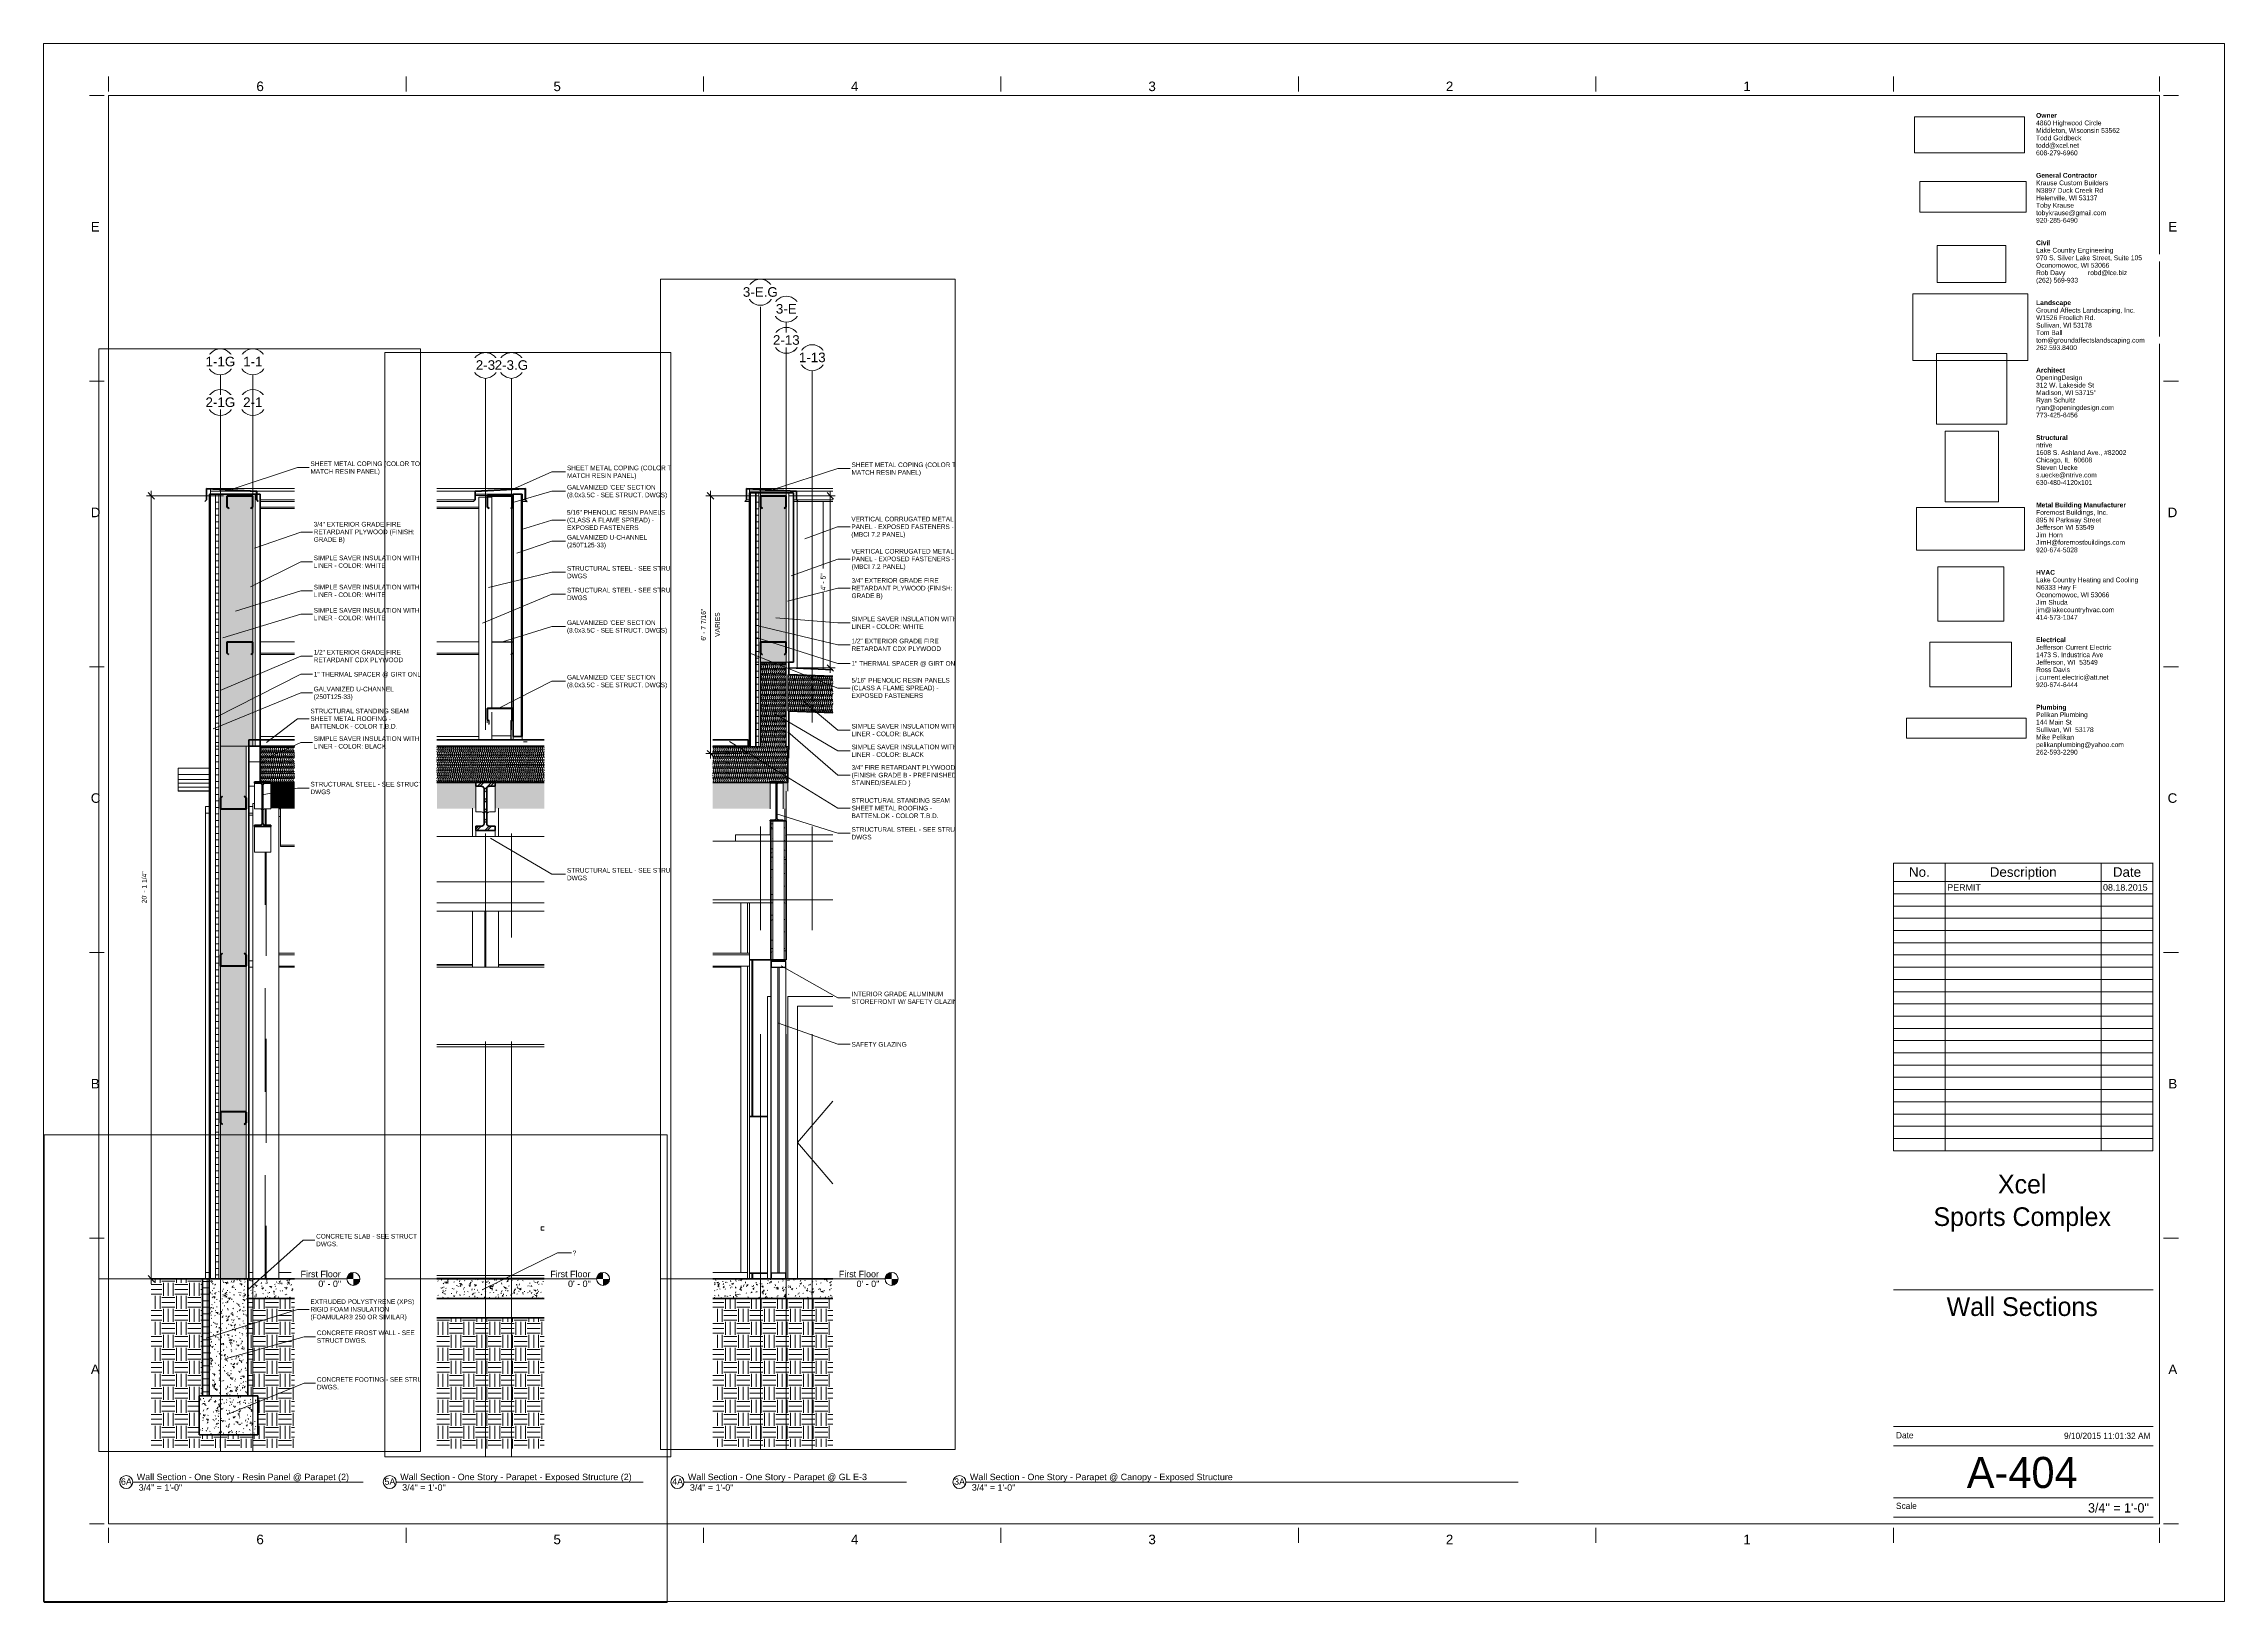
# Paper-space layout 'Layout1' of a CAD drawing. Header units: inches. Extents: x 0 to 42, y 0 to 30.
# The model-space entities are those that its viewports show. They can reach past a viewport. Long polylines and large blocks are cut down to what shows.
import ezdxf

# ---------------------------------------------------------------- set-up
doc = ezdxf.new("R2010")
doc.units = ezdxf.units.IN
doc.header["$MEASUREMENT"] = 0
for name, pattern in [('Dash 1_16_', [0.125, 0.0625, -0.0625]), ('Grid Line 1_2_', [0.875, 0.5, -0.125, 0.125, -0.125]), ('Hidden 1_8_', [0.1875, 0.125, -0.0625])]:
    doc.linetypes.add(name, pattern=pattern)
for name, color, linetype, lineweight in [('A-ANNO-DIMS', 211, 'Continuous', 9), ('A-ANNO-DIMS-16', 211, 'Continuous', 9), ('A-ANNO-IDEN', 131, 'Continuous', 9), ('A-CLNG', 13, 'Continuous', 18), ('A-CLNG-PATT', 13, 'Continuous', 70), ('A-DETL', 90, 'Continuous', 9), ('A-DETL-THIN', 151, 'Continuous', 9), ('A-DOOR', 31, 'Continuous', 18), ('A-DOOR-FRAM', 31, 'Continuous', 9), ('A-FLOR', 192, 'Continuous', 18), ('A-FLOR-LEVL', 51, 'Continuous', 9), ('A-FLOR-PATT', 8, 'Continuous', 70), ('A-GLAZ-CURT', 52, 'Continuous', 9), ('A-GLAZ-CWMG', 51, 'Continuous', 9), ('A-ROOF', 132, 'Continuous', 18), ('A-ROOF-OTLN', 132, 'Continuous', 9), ('A-ROOF-PATT', 132, 'Continuous', 18), ('A-WALL', 113, 'Continuous', 18), ('A-WALL-PATT', 111, 'Continuous', 70), ('C-TOPO', 7, 'Continuous', 9), ('G-ANNO-SCHD', 231, 'Continuous', 9), ('G-ANNO-TTLB', 6, 'Continuous', 9), ('G-ANNO-TTLB-MEDM', 33, 'Continuous', 20), ('G-ANNO-TTLB-THIN', 151, 'Continuous', 9), ('I-FURN', 30, 'Continuous', 9), ('I-WALL', 2, 'Continuous', 18), ('L-SITE-WALL', 31, 'Continuous', 18), ('M-HVAC-DUCT', 70, 'Continuous', 9), ('Q-SPCQ', 91, 'Continuous', 9), ('S-BEAM', 12, 'Continuous', 9), ('S-COLS', 52, 'Continuous', 9), ('S-FNDN', 32, 'Continuous', 18), ('S-GRID', 1, 'Continuous', 9), ('S-GRID-IDEN', 1, 'Continuous', 9)]:
    doc.layers.add(name, color=color, linetype=linetype, lineweight=lineweight)
doc.layers.add('G-ANNO-NPLT', color=191, linetype='Continuous', plot=False)
doc.styles.add('Arial', font='arial.ttf', dxfattribs={"height": 1.967066})
doc.styles.add('Arial_1', font='arial.ttf', dxfattribs={"height": 2.950599})
doc.styles.add('Arial_2', font='arial.ttf', dxfattribs={"height": 1.475299})
doc.styles.add('Arial_3', font='arial.ttf', dxfattribs={"height": 0.092206})
doc.styles.add('Arial_4', font='arial.ttf', dxfattribs={"height": 0.184412})
doc.styles.add('Arial_5', font='arial.ttf', dxfattribs={"height": 0.122942})
doc.styles.add('Century Gothic', font='GOTHIC.TTF', dxfattribs={"height": 1.437112})
doc.styles.add('Century Gothic_1', font='GOTHIC.TTF', dxfattribs={"height": 0.119759})
doc.styles.add('Century Gothic_2', font='GOTHIC.TTF', dxfattribs={"height": 0.179639})
doc.styles.add('Century Gothic_3', font='GOTHIC.TTF', dxfattribs={"height": 0.598797})
doc.styles.add('Century Gothic_4', font='GOTHIC.TTF', dxfattribs={"height": 0.359278})
doc.dimstyles.new('Linear_-_3_32__Arial', dxfattribs={"dimscale": 12, "dimtxt": 1.5, "dimasz": 0.166667, "dimexe": 0.125, "dimexo": 0.083333, "dimgap": 0.083333, "dimtad": 1, "dimdec": 4, "dimrnd": 0.0625, "dimzin": 1, "dimdsep": 46, "dimlunit": 4, "dimtxsty": 'Arial_2', "dimblk1": 'OBLIQUE', "dimblk2": 'OBLIQUE', "dimsah": 1, "dimcen": 0.09, "dimdle": 0.125, "dimazin": 0, "dimtfac": 1, "dimtdec": 4, "dimtix": 1, "dimtmove": 0, "dimatfit": 3, "dimfxl": 1, "dimtvp": 1, "dimtfill": 1, "dimfrac": 2, "dimtolj": 1, "dimtzin": 0, "dimarcsym": 2})
picture_1 = doc.add_image_def('image1.png', size_in_pixel=(1125, 1483))
picture_2 = doc.add_image_def('image2.jpg', size_in_pixel=(477, 79))
picture_3 = doc.add_image_def('image3.png', size_in_pixel=(259, 141))
picture_4 = doc.add_image_def('image4.jpg', size_in_pixel=(150, 124))
picture_5 = doc.add_image_def('image5.jpg', size_in_pixel=(309, 122))
picture_6 = doc.add_image_def('image6.jpg', size_in_pixel=(95, 51))
picture_7 = doc.add_image_def('image7.png', size_in_pixel=(388, 225))
picture_8 = doc.add_image_def('image8.jpg', size_in_pixel=(232, 76))
picture_9 = doc.add_image_def('image9.jpg', size_in_pixel=(900, 259))
picture_10 = doc.add_image_def('image10.jpg', size_in_pixel=(939, 939))
pattern_1 = [(0, (-27038.968, 67.247), (5.12, 1.28), [0.211, -3.629, 0.211, -3.629, -20.48]), (0, (-27038.968, 67.247), (5.12, 1.28), [-7.68, 0.211, -7.469, 0.211, -3.629, -8.96]), (0, (-27038.968, 67.247), (5.12, 1.28), [-19.2, 0.211, -2.349, 0.211, -6.189]), (120, (-27037.048, 67.887), (-3.66851252, 3.79405007), [0.211, -3.629, 0.211, -3.629, -20.48]), (120, (-27037.048, 67.887), (-3.66851252, 3.79405007), [-7.68, 0.211, -7.469, 0.211, -3.629, -8.96]), (120, (-27037.048, 67.887), (-3.66851252, 3.79405007), [-19.2, 0.211, -2.349, 0.211, -6.189]), (240, (-27036.408, 70.447), (-1.45148748, -5.07405007), [0.211, -3.629, 0.211, -3.629, -20.48]), (240, (-27036.408, 70.447), (-1.45148748, -5.07405007), [-7.68, 0.211, -7.469, 0.211, -3.629, -8.96]), (240, (-27036.408, 70.447), (-1.45148748, -5.07405007), [-19.2, 0.211, -2.349, 0.211, -6.189])]
pattern_2 = [(0, (-27038.968, 67.247), (0, 2), []), (90, (-27038.968, 67.247), (-2, 1e-16), [])]
pattern_3 = [(161.57, (-27038.888, 67.327), (-0.6397287956, 0.000260972), [0, -4.554, 0.506, 0]), (18.43, (-27039.048, 67.327), (-0.6397287956, -0.000260972), [0, -4.554, 0.506, 0]), (108.43, (-27038.888, 67.327), (0.320200546, -1.599823931), [1.518, -3.542]), (71.57, (-27039.048, 67.327), (0.320200546, 1.599823931), [1.518, -3.542])]
pattern_4 = [(45, (-27038.968, 67.247), (-1.5839192, 1.5839192), []), (45, (-27038.968, 69.647), (-1.5839192, 1.5839192), [])]
pattern_5 = [(45, (-30022.901, 67.247), (-1.5839192, 1.5839192), []), (45, (-30022.901, 69.647), (-1.5839192, 1.5839192), [])]
pattern_6 = [(50, (-30717.37, 67.247), (4.5907054, -0.4018678), [0.48, -5.28]), (355, (-30717.37, 67.247), (-0.887837, 4.8136977), [0.384, -4.224]), (100.451, (-30716.988, 67.214), (3.7019703, 4.4127226), [0.408, -4.487]), (46.184, (-30717.37, 68.527), (6.8306586, -1.059043), [0.72, -7.92]), (96.636, (-30716.801, 68.439), (5.981664, 6.2340145), [0.612, -6.731]), (351.184, (-30717.37, 68.527), (5.982082, 6.233824), [0.576, -6.336]), (21, (-30716.73, 68.207), (3.820292, -2.5770996), [0.48, -5.28]), (326, (-30716.73, 68.207), (1.557207, 4.640587), [0.384, -4.224]), (71.451, (-30716.412, 67.993), (5.3771466, 2.0647033), [0.408, -4.487]), (37.5, (-30717.37, 67.247), (0.07797216, 2.1307863), [0.211, -3.962, 0.211, -4.077, -4.24]), (37.5, (-30717.37, 67.247), (0.07797216, 2.1307863), [-8.461, 0.211, -4.029]), (7.5, (-30717.37, 67.247), (1.683907, 2.5243905), [0.211, -2.234, 0.211, -3.866, -1.616]), (7.5, (-30717.37, 67.247), (1.683907, 2.5243905), [-6.522, 0.211, -1.405]), (327.5, (-30718.797, 67.247), (3.4165268, -0.1442966), [0.211, -1.389, 0.211, -4.781, -6.624]), (327.5, (-30718.797, 67.247), (3.4165268, -0.1442966), [-6.592, 0.211, -6.413]), (317.5, (-30719.437, 67.247), (3.7324632, 0.6407147), [0.211, -1.869, 0.211, -3.104, -4.704]), (317.5, (-30719.437, 67.247), (3.7324632, 0.6407147), [-5.395, 0.211, -4.493])]
pattern_7 = [(45, (-30717.37, 67.247), (-1.5839192, 1.5839192), []), (45, (-30717.37, 69.647), (-1.5839192, 1.5839192), [])]
pattern_8 = [(0, (-30717.37, 67.247), (0, 2), []), (90, (-30717.37, 67.247), (-2, 1e-16), [])]
pattern_9 = [(161.57, (-30717.29, 67.327), (-0.6397287956, 0.0002609723), [0, -4.554, 0.506, 0]), (18.43, (-30717.45, 67.327), (-0.6397287956, -0.0002609723), [0, -4.554, 0.506, 0]), (108.43, (-30717.29, 67.327), (0.320200546, -1.599823931), [1.518, -3.542]), (71.57, (-30717.45, 67.327), (0.320200546, 1.599823931), [1.518, -3.542])]

# ---------------------------------------------------------------- blocks, each defined once
blk = doc.blocks.new('XCEL - E1 30 x 42 Horizontal - E1 30x42 Horizontal-11829-Wall Sections')
at = {"layer": 'G-ANNO-TTLB-MEDM'}
for p, q in [((1.159, 29.014), (0.872, 29.014)), ((1.24, 29.094), (1.24, 29.381)), ((1.24, 29.014), (1.24, 1.514)), ((40.74, 29.014), (1.24, 29.014)), ((6.969, 29.094), (6.969, 29.381)), ((12.698, 29.094), (12.698, 29.381)), ((18.427, 29.094), (18.427, 29.381)), ((24.156, 29.094), (24.156, 29.381)), ((29.885, 29.094), (29.885, 29.381)), ((35.615, 29.094), (35.615, 29.381)), ((40.74, 29.094), (40.74, 29.381)), ((40.74, 29.014), (40.74, 1.514)), ((40.82, 29.014), (41.108, 29.014)), ((1.159, 23.514), (0.872, 23.514)), ((40.82, 23.514), (41.108, 23.514)), ((1.159, 18.014), (0.872, 18.014)), ((40.82, 18.014), (41.108, 18.014)), ((40.615, 14.233), (35.615, 14.233)), ((1.159, 12.514), (0.872, 12.514)), ((40.82, 12.514), (41.108, 12.514)), ((1.159, 7.014), (0.872, 7.014)), ((40.82, 7.014), (41.108, 7.014)), ((35.615, 6.02), (40.615, 6.02)), ((1.159, 1.514), (0.872, 1.514)), ((1.24, 1.514), (40.74, 1.514)), ((1.24, 1.433), (1.24, 1.146)), ((6.969, 1.433), (6.969, 1.146)), ((12.698, 1.433), (12.698, 1.146)), ((18.427, 1.433), (18.427, 1.146)), ((24.156, 1.433), (24.156, 1.146)), ((29.885, 1.433), (29.885, 1.146)), ((40.615, 1.639), (35.615, 1.639)), ((35.615, 1.433), (35.615, 1.146)), ((40.74, 1.433), (40.74, 1.146)), ((40.82, 1.514), (41.108, 1.514))]:
    blk.add_line(p, q, dxfattribs=at)
at = {"layer": 'G-ANNO-TTLB-THIN'}
for p, q in [((-0.01, 30.014), (41.99, 30.014)), ((-0.01, 0.014), (-0.01, 30.014)), ((41.99, 0.014), (41.99, 30.014)), ((35.615, 3.389), (40.615, 3.389)), ((35.615, 3.014), (40.615, 3.014)), ((35.615, 2.014), (40.615, 2.014)), ((-0.01, 0.014), (41.99, 0.014))]:
    blk.add_line(p, q, dxfattribs=at)
at = {"layer": 'G-ANNO-TTLB', "char_height": 0.09221, "attachment_point": 1, "line_spacing_factor": 0.938532, "style": 'Arial_3', "bg_fill": 3, "box_fill_scale": 1.25, "bg_fill_color": 0, "bg_fill_transparency": 0}
for s, insert, width in [('\\fArial|b1|i0|c0|p34|;Civil', (38.363, 26.225), 0.28768), ('\\fArial|b1|i0|c0|p34|;Structural', (38.363, 22.475), 0.64856), ('\\fArial|b1|i0|c0|p34|;HVAC', (38.363, 19.879), 0.41876), ('\\fArial|b1|i0|c0|p34|;Electrical', (38.363, 18.581), 0.61622)]:
    blk.add_mtext(s, dxfattribs=dict(at, insert=insert, width=width))
at = {"layer": 'G-ANNO-TTLB'}
image = blk.add_image(picture_8, insert=(36.024, 27.911), size_in_units=(2.118, 0.694), dxfattribs=at)
image.dxf.flags = 7
image = blk.add_image(picture_9, insert=(36.126, 26.77), size_in_units=(2.048, 0.589), dxfattribs=at)
image.dxf.flags = 7
image = blk.add_image(picture_6, insert=(36.46, 25.417), size_in_units=(1.319, 0.708), dxfattribs=at)
image.dxf.flags = 7
image = blk.add_image(picture_7, insert=(35.988, 23.91), size_in_units=(2.218, 1.286), dxfattribs=at)
image.dxf.flags = 7
image = blk.add_image(picture_10, insert=(36.444, 22.689), size_in_units=(1.358, 1.358), dxfattribs=at)
image.dxf.flags = 7
image = blk.add_image(picture_1, insert=(36.612, 21.192), size_in_units=(1.03, 1.357), dxfattribs=at)
image.dxf.flags = 7
image = blk.add_image(picture_5, insert=(36.062, 20.262), size_in_units=(2.078, 0.821), dxfattribs=at)
image.dxf.flags = 7
image = blk.add_image(picture_4, insert=(36.474, 18.891), size_in_units=(1.268, 1.049), dxfattribs=at)
image.dxf.flags = 7
image = blk.add_image(picture_3, insert=(36.315, 17.631), size_in_units=(1.574, 0.857), dxfattribs=at)
image.dxf.flags = 7
image = blk.add_image(picture_2, insert=(35.866, 16.643), size_in_units=(2.303, 0.381), dxfattribs=at)
image.dxf.flags = 7
at = {"layer": 'G-ANNO-TTLB', "bg_fill": 3, "box_fill_scale": 1.25, "bg_fill_color": 0, "bg_fill_transparency": 0}
for s, insert, char_height, width, attachment_point, line_spacing_factor, style in [('6', (4.088, 29.283), 0.184, 0.171, 1, 0.938532, 'Arial_4'), ('5', (9.809, 29.283), 0.184, 0.171, 1, 0.938532, 'Arial_4'), ('4', (15.538, 29.283), 0.184, 0.171, 1, 0.938532, 'Arial_4'), ('3', (21.267, 29.283), 0.184, 0.171, 1, 0.938532, 'Arial_4'), ('2', (26.996, 29.283), 0.184, 0.171, 1, 0.938532, 'Arial_4'), ('1', (32.725, 29.283), 0.184, 0.171, 1, 0.938532, 'Arial_4'), ('\\fArial|b1|i0|c0|p34|;Owner', (38.363, 28.677), 0.09221, 0.44259, 1, 0.938532, 'Arial_3'), ('\\fArial|b1|i0|c0|p34|;General Contractor', (38.363, 27.523), 0.09221, 1.28521, 1, 0.938532, 'Arial_3'), ('E', (0.898, 26.579), 0.184, 0.20475, 1, 0.938532, 'Arial_4'), ('E', (41.082, 26.579), 0.184, 0.20475, 3, 0.938532, 'Arial_4'), ('Lake Country Engineering', (38.363, 26.081), 0.09221, 1.74142, 1, 0.938532, 'Arial_3'), ('\\fArial|b1|i0|c0|p34|;Landscape', (38.363, 25.071), 0.09221, 0.73708, 1, 0.938532, 'Arial_3'), ('\\fArial|b1|i0|c0|p34|;Architect', (38.363, 23.773), 0.09221, 0.59069, 1, 0.938532, 'Arial_3'), ('ntrive', (38.363, 22.331), 0.0922, 0.37109, 1, 0.938532, 'Arial_3'), ('D', (0.898, 21.079), 0.184, 0.2205, 1, 0.938532, 'Arial_4'), ('\\fArial|b1|i0|c0|p34|;Metal Building Manufacturer', (38.363, 21.177), 0.09221, 1.8793, 1, 0.938532, 'Arial_3'), ('D', (41.082, 21.079), 0.184, 0.2205, 3, 0.938532, 'Arial_4'), ('Lake Country Heating and Cooling', (38.363, 19.734), 0.09221, 2.30317, 1, 0.938532, 'Arial_3'), ('Jefferson Current Electric', (38.363, 18.436), 0.09221, 1.71418, 1, 0.938532, 'Arial_3'), ('\\fArial|b1|i0|c0|p34|;Plumbing', (38.363, 17.283), 0.09221, 0.62814, 1, 0.938532, 'Arial_3'), ('C', (0.898, 15.579), 0.184, 0.2205, 1, 0.938532, 'Arial_4'), ('C', (41.082, 15.579), 0.184, 0.2205, 3, 0.938532, 'Arial_4'), ('B', (0.898, 10.079), 0.184, 0.20475, 1, 0.938532, 'Arial_4'), ('B', (41.082, 10.079), 0.184, 0.20475, 3, 0.938532, 'Arial_4'), ('A', (0.898, 4.579), 0.184, 0.20475, 1, 0.938532, 'Arial_4'), ('A', (41.082, 4.579), 0.184, 0.20475, 3, 0.938532, 'Arial_4'), ('Date', (35.665, 3.278), 0.1198, 0.4725, 1, 0.984117, 'Century Gothic_1'), ('Scale', (35.665, 1.919), 0.1198, 0.5265, 1, 0.984117, 'Century Gothic_1'), ('6', (4.088, 1.304), 0.184, 0.171, 1, 0.938532, 'Arial_4'), ('5', (9.809, 1.304), 0.184, 0.171, 1, 0.938532, 'Arial_4'), ('4', (15.538, 1.304), 0.184, 0.171, 1, 0.938532, 'Arial_4'), ('3', (21.267, 1.304), 0.184, 0.171, 1, 0.938532, 'Arial_4'), ('2', (26.996, 1.304), 0.184, 0.171, 1, 0.938532, 'Arial_4'), ('1', (32.725, 1.304), 0.184, 0.171, 1, 0.938532, 'Arial_4')]:
    blk.add_mtext(s, dxfattribs=dict(at, insert=insert, char_height=char_height, width=width, attachment_point=attachment_point, line_spacing_factor=line_spacing_factor, style=style))
at = {"layer": 'G-ANNO-TTLB', "char_height": 0.09221, "attachment_point": 1, "line_spacing_factor": 0.938532, "style": 'Arial_3', "bg_fill": 3, "box_fill_scale": 1.25, "bg_fill_color": 0, "bg_fill_transparency": 0}
for s, insert, width in [('4860 Highwood Circle', (38.363, 28.533), 1.47416), ('Krause Custom Builders', (38.363, 27.379), 1.63077), ('970 S. Silver Lake Street, Suite 105', (38.363, 25.936), 2.39509), ('Ground Affects Landscaping, Inc.', (38.363, 24.927), 2.24019), ('OpeningDesign', (38.363, 23.629), 1.03838), ('1608 S. Ashland Ave., #82002', (38.363, 22.186), 2.03762), ('Foremost Buildings, Inc.', (38.363, 21.033), 1.62396), ('N6333 Hwy F', (38.363, 19.59), 0.90901), ('1473 S. Industrica Ave', (38.363, 18.292), 1.52183), ('Pelikan Plumbing', (38.363, 17.138), 1.16605)]:
    blk.add_mtext(s, dxfattribs=dict(at, insert=insert, width=width))
for s, insert, width in [('Middleton, Wisconsin 53562', (38.363, 28.388), 1.89633), ('N3897 Duck Creek Rd', (38.363, 27.234), 1.51161), ('Oconomowoc, WI 53066', (38.363, 25.792), 1.65971), ('W1526 Froelich Rd.', (38.363, 24.783), 1.34309), ('312 W. Lakeside St', (38.363, 23.484), 1.31926), ('Chicago, IL  60608', (38.363, 22.042), 1.26649), ('895 N Parkway Street', (38.363, 20.888), 1.46565), ('Oconomowoc, WI 53066', (38.363, 19.446), 1.65971), ('Jefferson, WI  53549', (38.363, 18.148), 1.40778), ('144 Main St', (38.363, 16.994), 0.80347)]:
    blk.add_mtext(s, dxfattribs=dict(at, insert=insert, width=width))
at = {"layer": 'G-ANNO-TTLB', "attachment_point": 1, "line_spacing_factor": 0.938532, "style": 'Arial_3', "bg_fill": 3, "box_fill_scale": 1.25, "bg_fill_color": 0, "bg_fill_transparency": 0}
for s, insert, char_height, width in [('Todd Goldbeck', (38.363, 28.244), 0.09221, 1.02306), ('Helenville, WI 53137', (38.363, 27.09), 0.09221, 1.39416), ('Rob Davy', (38.363, 25.648), 0.0922, 0.66048), ('robd@lce.biz', (39.363, 25.648), 0.09221, 0.88178), ('Sullivan, WI 53178', (38.363, 24.638), 0.09221, 1.26819), ('Madison, WI 53715"', (38.363, 23.34), 0.09221, 1.36181), ('Steven Uecke', (38.363, 21.898), 0.09221, 0.94135), ('Jefferson WI 53549', (38.363, 20.744), 0.09221, 1.32266), ('Jim Shuda', (38.363, 19.302), 0.0922, 0.71325), ('Ross Davis', (38.363, 18.004), 0.0922, 0.76772), ('Sullivan, WI  53178', (38.363, 16.85), 0.09221, 1.31075)]:
    blk.add_mtext(s, dxfattribs=dict(at, insert=insert, char_height=char_height, width=width))
for s, insert, char_height, width in [('todd@xcel.net', (38.363, 28.1), 0.09221, 0.96859), ('Toby Krause', (38.363, 26.946), 0.09221, 0.85284), ('(262) 569-933', (38.363, 25.504), 0.09221, 0.94646), ('Tom Ball', (38.363, 24.494), 0.0922, 0.59579), ('Ryan Schultz', (38.363, 23.196), 0.09221, 0.88518), ('s.uecke@ntrive.com', (38.363, 21.754), 0.09221, 1.37543), ('Jim Horn', (38.363, 20.6), 0.0922, 0.60601), ('jim@lakecountryhvac.com', (38.363, 19.158), 0.09221, 1.76695), ('j.current.electric@att.net', (38.363, 17.859), 0.09221, 1.64609), ('Mike Pelikan', (38.363, 16.706), 0.09221, 0.85624)]:
    blk.add_mtext(s, dxfattribs=dict(at, insert=insert, char_height=char_height, width=width))
at = {"layer": 'G-ANNO-TTLB', "char_height": 0.09221, "attachment_point": 1, "line_spacing_factor": 0.938532, "style": 'Arial_3', "bg_fill": 3, "box_fill_scale": 1.25, "bg_fill_color": 0, "bg_fill_transparency": 0}
for s, insert, width in [('608-279-6960', (38.363, 27.956), 0.93625), ('tobykrause@gmail.com', (38.363, 26.802), 1.57971), ('tom@groundaffectslandscaping.com', (38.363, 24.35), 2.45808), ('ryan@openingdesign.com', (38.363, 23.052), 1.75163), ('630-480-4120x101', (38.363, 21.609), 1.26308), ('JimH@foremostbuildings.com', (38.363, 20.456), 2.01378), ('414-573-1047', (38.363, 19.013), 0.93625), ('920-674-6444', (38.363, 17.715), 0.93625), ('pelikanplumbing@yahoo.com', (38.363, 16.561), 1.97804)]:
    blk.add_mtext(s, dxfattribs=dict(at, insert=insert, width=width))
for s, insert, width in [('920-285-6490', (38.363, 26.658), 0.93625), ('262.593.8400', (38.363, 24.206), 0.91923), ('773-425-6456', (38.363, 22.908), 0.93625), ('920-674-5028', (38.363, 20.311), 0.93625), ('262-593-2290', (38.363, 16.417), 0.93625)]:
    blk.add_mtext(s, dxfattribs=dict(at, insert=insert, width=width))
blk = doc.blocks.new('Viewport - View Title-1830-Wall Sections')
at = {"layer": 'G-ANNO-TTLB'}
for start, end in [(0, 180), (180, 360)]:
    blk.add_arc((-0.125, 0), 0.125, start, end, dxfattribs=at)
blk = doc.blocks.new('Struct_Xcel_Sports Complex_rvt-2-Wall Section - One Story - Parapet _ GL E-3')
at = {"layer": 'A-FLOR-PATT', "lineweight": 9}
h = blk.add_hatch(dxfattribs=at)
h.set_pattern_fill('FP_13', style=0, pattern_type=2)
h.set_pattern_definition([(50, (-27038.968, 67.247), (4.5907054, -0.4018678), [0.48, -5.28]), (355, (-27038.968, 67.247), (-0.887837, 4.8136977), [0.384, -4.224]), (100.451, (-27038.586, 67.214), (3.7019703, 4.4127226), [0.408, -4.487]), (46.184, (-27038.968, 68.527), (6.8306586, -1.059043), [0.72, -7.92]), (96.636, (-27038.399, 68.439), (5.981664, 6.234015), [0.612, -6.731]), (351.184, (-27038.968, 68.527), (5.982082, 6.233824), [0.576, -6.336]), (21, (-27038.328, 68.207), (3.820292, -2.5770996), [0.48, -5.28]), (326, (-27038.328, 68.207), (1.557207, 4.640587), [0.384, -4.224]), (71.451, (-27038.01, 67.993), (5.3771466, 2.0647033), [0.408, -4.487]), (37.5, (-27038.968, 67.247), (0.07797216, 2.1307863), [0.211, -3.962, 0.211, -4.077, -4.24]), (37.5, (-27038.968, 67.247), (0.07797216, 2.1307863), [-8.461, 0.211, -4.029]), (7.5, (-27038.968, 67.247), (1.683907, 2.5243905), [0.211, -2.234, 0.211, -3.866, -1.616]), (7.5, (-27038.968, 67.247), (1.683907, 2.5243905), [-6.522, 0.211, -1.405]), (327.5, (-27040.396, 67.247), (3.4165268, -0.1442966), [0.211, -1.389, 0.211, -4.781, -6.624]), (327.5, (-27040.396, 67.247), (3.4165268, -0.1442966), [-6.592, 0.211, -6.413]), (317.5, (-27041.036, 67.247), (3.7324632, 0.6407147), [0.211, -1.869, 0.211, -3.104, -4.704]), (317.5, (-27041.036, 67.247), (3.7324632, 0.6407147), [-5.395, 0.211, -4.493])])
h.paths.add_polyline_path([(-22785.062, -6), (-22785.062, 0), (-22822.066, 0), (-22822.066, -6)], flags=0)
at = {"layer": 'A-FLOR', "color": 250, "lineweight": 70}
for p, q in [((-22785.062, 0), (-22822.066, 0)), ((-22822.066, -6), (-22785.062, -6))]:
    blk.add_line(p, q, dxfattribs=at)
blk = doc.blocks.new('Girt_C - 8_D-1472944-Wall Section - One Story - Parapet _ GL E-3')
at = {"layer": 'S-BEAM'}
for p, q in [((-22810.703, 100.303), (-22822.066, 100.303)), ((-22810.703, 99.82), (-22822.066, 99.82)), ((-22822.066, 96.32), (-22810.703, 96.32))]:
    blk.add_line(p, q, dxfattribs=at)
blk = doc.blocks.new('Girt_C - 8_D-1405600-Wall Section - One Story - Parapet _ GL E-3')
at = {"layer": 'S-BEAM'}
h = blk.add_hatch(dxfattribs=at)
h.set_pattern_fill('FP_12', color=256, style=0, pattern_type=2)
h.set_pattern_definition(pattern_4)
h.paths.add_polyline_path([(-22799.966, 237.314), (-22799.39, 237.797), (-22799.39, 241.109), (-22799.445, 241.242), (-22799.578, 241.297), (-22807.203, 241.297), (-22807.335, 241.242), (-22807.39, 241.109), (-22807.39, 237.797), (-22806.816, 237.315), (-22806.745, 237.399), (-22807.281, 237.848), (-22807.281, 241.112), (-22807.257, 241.166), (-22807.203, 241.188), (-22799.578, 241.188), (-22799.524, 241.166), (-22799.5, 241.113), (-22799.5, 237.848), (-22800.036, 237.398)], flags=0)
at = {"layer": 'S-BEAM', "lineweight": 50}
for p, q in [((-22807.39, 241.109), (-22807.39, 237.797)), ((-22807.281, 237.848), (-22807.281, 241.112)), ((-22799.578, 241.297), (-22807.203, 241.297)), ((-22807.203, 241.188), (-22799.578, 241.188)), ((-22799.5, 241.113), (-22799.5, 237.848)), ((-22799.39, 237.797), (-22799.39, 241.109)), ((-22807.39, 237.797), (-22806.816, 237.315)), ((-22806.745, 237.399), (-22807.281, 237.848)), ((-22799.5, 237.848), (-22800.036, 237.398)), ((-22799.966, 237.314), (-22799.39, 237.797)), ((-22806.816, 237.315), (-22806.745, 237.399)), ((-22800.036, 237.398), (-22799.966, 237.314))]:
    blk.add_line(p, q, dxfattribs=at)
for centre, radius, start, end in [((-22807.203, 241.109), 0.188, 90, 180), ((-22807.203, 241.109), 0.0782, 90, 177.8773), ((-22799.578, 241.109), 0.188, 0, 90), ((-22799.578, 241.109), 0.0782, 3.0424, 90)]:
    blk.add_arc(centre, radius, start, end, dxfattribs=at)
blk = doc.blocks.new('W-Wide Flange - W12X19-1472862-Wall Section - One Story - Parapet _ GL E-3')
at = {"layer": 'S-BEAM'}
for p, q in [((-22799.89, 144.864), (-22799.89, 144.552)), ((-22799.89, 144.552), (-22799.89, 141.099))]:
    blk.add_line(p, q, dxfattribs=at)
blk = doc.blocks.new('Girt_C - 8_D-V5-Wall Section - One Story - Parapet _ GL E-3')
at = {"layer": 'S-BEAM'}
h = blk.add_hatch(dxfattribs=at)
h.set_pattern_fill('FP_12', color=256, style=0, pattern_type=2)
h.set_pattern_definition(pattern_4)
h.paths.add_polyline_path([(-22799.966, 192.314), (-22799.39, 192.797), (-22799.39, 196.109), (-22799.445, 196.242), (-22799.578, 196.297), (-22807.203, 196.297), (-22807.335, 196.242), (-22807.39, 196.109), (-22807.39, 192.797), (-22806.816, 192.315), (-22806.745, 192.399), (-22807.281, 192.848), (-22807.281, 196.112), (-22807.257, 196.166), (-22807.203, 196.188), (-22799.578, 196.188), (-22799.524, 196.166), (-22799.5, 196.113), (-22799.5, 192.848), (-22800.036, 192.398)], flags=0)
at = {"layer": 'S-BEAM', "lineweight": 50}
for p, q in [((-22807.39, 196.109), (-22807.39, 192.797)), ((-22807.281, 192.848), (-22807.281, 196.112)), ((-22799.578, 196.297), (-22807.203, 196.297)), ((-22807.203, 196.188), (-22799.578, 196.188)), ((-22799.5, 196.113), (-22799.5, 192.848)), ((-22799.39, 192.797), (-22799.39, 196.109)), ((-22807.39, 192.797), (-22806.816, 192.315)), ((-22806.745, 192.399), (-22807.281, 192.848)), ((-22799.5, 192.848), (-22800.036, 192.398)), ((-22799.966, 192.314), (-22799.39, 192.797)), ((-22806.816, 192.315), (-22806.745, 192.399)), ((-22800.036, 192.398), (-22799.966, 192.314))]:
    blk.add_line(p, q, dxfattribs=at)
for centre, radius, start, end in [((-22807.203, 196.109), 0.188, 90, 180), ((-22807.203, 196.109), 0.0782, 90, 177.8773), ((-22799.578, 196.109), 0.188, 0, 90), ((-22799.578, 196.109), 0.0782, 3.0424, 90)]:
    blk.add_arc(centre, radius, start, end, dxfattribs=at)
blk = doc.blocks.new('W-Wide Flange - W12X16-1341241-Wall Section - One Story - Parapet _ GL E-3')
at = {"layer": 'S-BEAM'}
h = blk.add_hatch(dxfattribs=at)
h.set_pattern_fill('FP_12', color=256, style=0, pattern_type=2)
h.set_pattern_definition(pattern_4)
h.paths.add_polyline_path([(-22803.564, 141.099), (-22800.395, 141.099), (-22800.395, 141.364), (-22801.733, 141.364), (-22801.855, 141.378), (-22801.97, 141.419), (-22802.074, 141.484), (-22802.161, 141.571), (-22802.226, 141.675), (-22802.266, 141.79), (-22802.28, 141.912), (-22802.28, 152.296), (-22802.266, 152.418), (-22802.226, 152.534), (-22802.161, 152.638), (-22802.074, 152.725), (-22801.97, 152.79), (-22801.855, 152.831), (-22801.733, 152.844), (-22800.395, 152.844), (-22800.395, 153.11), (-22804.385, 153.11), (-22804.385, 152.844), (-22803.048, 152.844), (-22802.926, 152.831), (-22802.81, 152.79), (-22802.706, 152.725), (-22802.62, 152.638), (-22802.554, 152.534), (-22802.514, 152.418), (-22802.5, 152.296), (-22802.5, 141.912), (-22802.514, 141.79), (-22802.554, 141.675), (-22802.62, 141.571), (-22802.706, 141.484), (-22802.81, 141.419), (-22802.926, 141.378), (-22803.048, 141.364), (-22804.385, 141.364), (-22804.385, 141.099)], flags=0)
at = {"layer": 'S-BEAM', "lineweight": 50}
for p, q in [((-22800.395, 153.11), (-22804.385, 153.11)), ((-22804.385, 153.11), (-22804.385, 152.844)), ((-22800.395, 152.844), (-22800.395, 153.11)), ((-22804.385, 152.844), (-22803.048, 152.844)), ((-22801.733, 152.844), (-22800.395, 152.844)), ((-22802.5, 152.296), (-22802.5, 141.912)), ((-22802.28, 141.912), (-22802.28, 152.296)), ((-22803.048, 141.364), (-22804.385, 141.364)), ((-22804.385, 141.364), (-22804.385, 141.099)), ((-22800.395, 141.364), (-22801.733, 141.364)), ((-22800.395, 141.099), (-22800.395, 141.364)), ((-22804.385, 141.099), (-22800.395, 141.099))]:
    blk.add_line(p, q, dxfattribs=at)
at = {"layer": 'S-BEAM'}
for p, q in [((-22804.385, 144.781), (-22804.385, 152.844)), ((-22800.395, 144.781), (-22800.395, 152.844)), ((-22804.385, 136.82), (-22804.385, 141.099))]:
    blk.add_line(p, q, dxfattribs=at)
at = {"layer": 'S-BEAM', "lineweight": 50, "flags": 128}
for points in [[(-22803.048, 152.844), (-22802.926, 152.831), (-22802.81, 152.79), (-22802.706, 152.725), (-22802.62, 152.638), (-22802.554, 152.534), (-22802.514, 152.418), (-22802.5, 152.296)], [(-22802.28, 152.296), (-22802.266, 152.418), (-22802.226, 152.534), (-22802.161, 152.638), (-22802.074, 152.725), (-22801.97, 152.79), (-22801.855, 152.831), (-22801.733, 152.844)], [(-22802.5, 141.912), (-22802.514, 141.79), (-22802.554, 141.675), (-22802.62, 141.571), (-22802.706, 141.484), (-22802.81, 141.419), (-22802.926, 141.378), (-22803.048, 141.364)], [(-22801.733, 141.364), (-22801.855, 141.378), (-22801.97, 141.419), (-22802.074, 141.484), (-22802.161, 141.571), (-22802.226, 141.675), (-22802.266, 141.79), (-22802.28, 141.912)]]:
    blk.add_lwpolyline(points, dxfattribs=at)
blk = doc.blocks.new('Rectangular Mullion - Exterior 2_ x 4_5_-1354580-Wall Section - One Story - Parapet _ GL E-3')
at = {"layer": 'A-GLAZ-CWMG'}
for q in [(-22822.066, 2), (-22811.39, 0)]:
    blk.add_line((-22811.39, 2), q, dxfattribs=at)
blk = doc.blocks.new('Rectangular Mullion - Exterior 2_ x 4_5_-1142379-Wall Section - One Story - Parapet _ GL E-3')
at = {"layer": 'A-GLAZ-CWMG'}
for p, q in [((-22813.39, 96.32), (-22813.39, 2)), ((-22811.39, 2), (-22811.39, 96.32)), ((-22811.39, 2), (-22813.39, 2))]:
    blk.add_line(p, q, dxfattribs=at)
blk = doc.blocks.new('Rectangular Mullion - Exterior 2_ x 4_5_-1142380-Wall Section - One Story - Parapet _ GL E-3')
at = {"layer": 'A-GLAZ-CWMG'}
for p, q in [((-22813.39, 115.82), (-22813.39, 100.303)), ((-22811.39, 100.303), (-22811.39, 115.82))]:
    blk.add_line(p, q, dxfattribs=at)
blk = doc.blocks.new('Rectangular Mullion - Exterior 2_ x 4_5_-1354582-Wall Section - One Story - Parapet _ GL E-3')
at = {"layer": 'A-GLAZ-CWMG'}
for p in [(-22813.39, 96.32), (-22822.066, 96)]:
    blk.add_line(p, (-22813.39, 96), dxfattribs=at)
blk = doc.blocks.new('Rectangular Mullion - Interior 1_75_ x 4_5_-1214729-Wall Section - One Story - Parapet _ GL E-3')
at = {"layer": 'A-GLAZ-CWMG', "lineweight": 30}
for p, q in [((-22799.515, 97.75), (-22804.015, 97.75)), ((-22804.015, 97.75), (-22804.015, 96)), ((-22799.515, 96), (-22799.515, 97.75)), ((-22804.015, 96), (-22799.515, 96))]:
    blk.add_line(p, q, dxfattribs=at)
blk = doc.blocks.new('Rectangular Mullion - Interior 1_75_ x 4_5_-1220285-Wall Section - One Story - Parapet _ GL E-3')
at = {"layer": 'A-GLAZ-CWMG'}
for p, q in [((-22804.015, 96), (-22804.015, 1.75)), ((-22799.515, 96), (-22799.515, 1.75))]:
    blk.add_line(p, q, dxfattribs=at)
blk = doc.blocks.new('Single-Flush - 36_ x 84_-1318898-Wall Section - One Story - Parapet _ GL E-3')
at = {"layer": 'A-DOOR', "linetype": 'Dash 1_16_', "lineweight": 9}
for p in [(-22785.062, 54.706), (-22785.062, 29.294)]:
    blk.add_line(p, (-22795.953, 42), dxfattribs=at)
at = {"layer": 'A-DOOR-FRAM'}
for p, q in [((-22785.062, 87), (-22798.953, 87)), ((-22798.953, 87), (-22798.953, 0)), ((-22795.953, 0), (-22795.953, 84)), ((-22795.953, 84), (-22785.062, 84))]:
    blk.add_line(p, q, dxfattribs=at)
blk = doc.blocks.new('System Panel - Interior Glazing-1220306-Wall Section - One Story - Parapet _ GL E-3')
at = {"layer": 'A-GLAZ-CURT', "lineweight": 18}
for p, q in [((-22801.578, 96), (-22801.953, 96)), ((-22801.953, 96), (-22801.953, 1.75)), ((-22801.578, 1.75), (-22801.578, 96)), ((-22801.953, 1.75), (-22801.578, 1.75))]:
    blk.add_line(p, q, dxfattribs=at)
blk = doc.blocks.new('Rectangular Mullion - Interior 1_75_ x 4_5_-1314717-Wall Section - One Story - Parapet _ GL E-3')
at = {"layer": 'A-GLAZ-CWMG', "lineweight": 30}
for p, q in [((-22799.515, 1.75), (-22804.015, 1.75)), ((-22804.015, 1.75), (-22804.015, 0)), ((-22799.515, 0), (-22799.515, 1.75)), ((-22804.015, 0), (-22799.515, 0))]:
    blk.add_line(p, q, dxfattribs=at)
blk = doc.blocks.new('Single-Flush - 36_ x 84_-1318930-Wall Section - One Story - Parapet _ GL E-3')
at = {"layer": 'A-DOOR-FRAM'}
for p, q in [((-22805.14, 0), (-22805.14, 87)), ((-22805.14, 87), (-22804.14, 87))]:
    blk.add_line(p, q, dxfattribs=at)
blk = doc.blocks.new('Furniture 5 - Furniture 1-2367-Wall Section - One Story - Parapet - Exposed Structure _2_')
at = {"layer": 'I-FURN', "color": 7}
for p, q in [((-25674.265, 16), (-25673.278, 16)), ((-25674.265, 16), (-25674.265, 15)), ((-25673.278, 15), (-25674.265, 15))]:
    blk.add_line(p, q, dxfattribs=at)
blk = doc.blocks.new('Bradley-Washroom_Accessories-Mirrors-780_Custom - Bradley-Washroom_Accessories-Mirrors-780_Custom-177612-Wall Section - One Story - Parapet - Exposed Structure _2_')
at = {"layer": 'Q-SPCQ', "color": 7}
for p, q in [((-25673.278, 72.25), (-25706.322, 72.25)), ((-25706.322, 71.5), (-25673.278, 71.5)), ((-25673.278, 1), (-25706.322, 1)), ((-25706.322, 0.25), (-25673.278, 0.25))]:
    blk.add_line(p, q, dxfattribs=at)
blk = doc.blocks.new('Locker Rooms and Restrooms_rvt-3-Wall Section - One Story - Parapet - Exposed Structure _2_')
at = {"layer": 'A-FLOR', "color": 250, "lineweight": 70}
for p, q in [((-25673.278, 0), (-25706.322, 0)), ((-25706.322, -12), (-25673.278, -12))]:
    blk.add_line(p, q, dxfattribs=at)
at = {"layer": 'I-WALL', "color": 10}
blk.add_line((-25673.278, 96), (-25706.322, 96), dxfattribs=at)
at = {"color": 10, "lineweight": 18}
for name in ['Bradley-Washroom_Accessories-Mirrors-780_Custom - Bradley-Washroom_Accessories-Mirrors-780_Custom-177612-Wall Section - One Story - Parapet - Exposed Structure _2_', 'Furniture 5 - Furniture 1-2367-Wall Section - One Story - Parapet - Exposed Structure _2_']:
    blk.add_blockref(name, (0, 0), dxfattribs=at)
blk = doc.blocks.new('Struct_Xcel_Sports Complex_rvt-3-Wall Section - One Story - Parapet - Exposed Structure _2_')
at = {"layer": 'A-FLOR-PATT', "lineweight": 9}
h = blk.add_hatch(dxfattribs=at)
h.set_pattern_fill('FP_20', style=0, pattern_type=2)
h.set_pattern_definition([(50, (-30022.901, 67.247), (4.5907054, -0.4018678), [0.48, -5.28]), (355, (-30022.901, 67.247), (-0.887837, 4.8136977), [0.384, -4.224]), (100.451, (-30022.518, 67.214), (3.7019703, 4.4127226), [0.408, -4.487]), (46.184, (-30022.901, 68.527), (6.8306586, -1.059043), [0.72, -7.92]), (96.636, (-30022.332, 68.439), (5.981664, 6.234015), [0.612, -6.731]), (351.184, (-30022.901, 68.527), (5.982082, 6.233824), [0.576, -6.336]), (21, (-30022.261, 68.207), (3.820292, -2.5770996), [0.48, -5.28]), (326, (-30022.261, 68.207), (1.557207, 4.640587), [0.384, -4.224]), (71.451, (-30021.942, 67.993), (5.3771466, 2.0647033), [0.408, -4.487]), (37.5, (-30022.901, 67.247), (0.07797216, 2.1307863), [0.211, -3.962, 0.211, -4.077, -4.24]), (37.5, (-30022.901, 67.247), (0.07797216, 2.1307863), [-8.461, 0.211, -4.029]), (7.5, (-30022.901, 67.247), (1.683907, 2.5243905), [0.211, -2.234, 0.211, -3.866, -1.616]), (7.5, (-30022.901, 67.247), (1.683907, 2.5243905), [-6.522, 0.211, -1.405]), (327.5, (-30024.328, 67.247), (3.4165268, -0.1442966), [0.211, -1.389, 0.211, -4.781, -6.624]), (327.5, (-30024.328, 67.247), (3.4165268, -0.1442966), [-6.592, 0.211, -6.413]), (317.5, (-30024.968, 67.247), (3.7324632, 0.6407147), [0.211, -1.869, 0.211, -3.104, -4.704]), (317.5, (-30024.968, 67.247), (3.7324632, 0.6407147), [-5.395, 0.211, -4.493])])
h.paths.add_polyline_path([(-25673.278, -6), (-25673.278, 0), (-25706.322, 0), (-25706.322, -6)], flags=0)
at = {"layer": 'A-FLOR', "color": 250, "lineweight": 70}
for p, q in [((-25673.278, 0), (-25706.322, 0)), ((-25706.322, -6), (-25673.278, -6))]:
    blk.add_line(p, q, dxfattribs=at)
blk = doc.blocks.new('W-Wide Flange-Column - B2_F-1401326-Wall Section - One Story - Parapet - Exposed Structure _2_')
at = {"layer": 'S-COLS'}
for p, q in [((-25695.39, 144.998), (-25695.39, 136.32)), ((-25687.39, 144.998), (-25687.39, 136.32)), ((-25695.39, 113.32), (-25695.39, 96)), ((-25687.39, 113.32), (-25687.39, 96))]:
    blk.add_line(p, q, dxfattribs=at)
at = {"layer": 'S-COLS', "linetype": 'Hidden 1_8_'}
for p, q in [((-25691.546, 96), (-25691.546, 113.32)), ((-25691.234, 113.32), (-25691.234, 96))]:
    blk.add_line(p, q, dxfattribs=at)
blk = doc.blocks.new('W-Wide Flange - 1_-3_ deep-1401343-Wall Section - One Story - Parapet - Exposed Structure _2_')
at = {"layer": 'S-BEAM'}
h = blk.add_hatch(dxfattribs=at)
h.set_pattern_fill('FP_15', color=256, style=0, pattern_type=2)
h.set_pattern_definition(pattern_5)
h.paths.add_polyline_path([(-25688.39, 138.097), (-25688.39, 139.458), (-25690.125, 139.458), (-25690.323, 139.48), (-25690.511, 139.546), (-25690.68, 139.652), (-25690.821, 139.793), (-25690.927, 139.962), (-25690.993, 140.15), (-25691.015, 140.349), (-25691.015, 150.858), (-25690.988, 151.07), (-25690.927, 151.244), (-25690.821, 151.413), (-25690.68, 151.554), (-25690.511, 151.66), (-25690.323, 151.726), (-25690.125, 151.748), (-25688.39, 151.748), (-25688.39, 153.11), (-25694.39, 153.11), (-25694.39, 151.748), (-25692.655, 151.748), (-25692.457, 151.726), (-25692.269, 151.66), (-25692.1, 151.554), (-25691.959, 151.413), (-25691.853, 151.244), (-25691.788, 151.056), (-25691.765, 150.858), (-25691.765, 140.349), (-25691.788, 140.15), (-25691.865, 139.943), (-25691.959, 139.793), (-25692.1, 139.652), (-25692.269, 139.546), (-25692.457, 139.48), (-25692.655, 139.458), (-25694.39, 139.458), (-25694.39, 138.097), (-25689.8, 138.097)], flags=0)
at = {"layer": 'S-BEAM', "lineweight": 50}
for p, q in [((-25688.39, 153.11), (-25694.39, 153.11)), ((-25694.39, 153.11), (-25694.39, 151.748)), ((-25688.39, 151.748), (-25688.39, 153.11)), ((-25694.39, 151.748), (-25692.655, 151.748)), ((-25690.125, 151.748), (-25688.39, 151.748)), ((-25691.765, 150.858), (-25691.765, 140.349)), ((-25691.015, 140.349), (-25691.015, 150.858)), ((-25692.655, 139.458), (-25694.39, 139.458)), ((-25694.39, 139.458), (-25694.39, 138.097)), ((-25688.39, 139.458), (-25690.125, 139.458)), ((-25688.39, 138.097), (-25688.39, 139.458)), ((-25694.39, 138.097), (-25688.39, 138.097))]:
    blk.add_line(p, q, dxfattribs=at)
at = {"layer": 'S-BEAM'}
for p, q in [((-25694.39, 143.848), (-25694.39, 151.748)), ((-25688.39, 143.848), (-25688.39, 151.748)), ((-25692.655, 143.848), (-25694.39, 143.848)), ((-25688.39, 143.848), (-25690.125, 143.848)), ((-25694.39, 136.32), (-25694.39, 138.097)), ((-25688.39, 136.32), (-25688.39, 138.097))]:
    blk.add_line(p, q, dxfattribs=at)
at = {"layer": 'S-BEAM', "lineweight": 50, "flags": 128}
for points in [[(-25692.655, 151.748), (-25692.457, 151.726), (-25692.269, 151.66), (-25692.1, 151.554), (-25691.959, 151.413), (-25691.853, 151.244), (-25691.788, 151.056), (-25691.765, 150.858)], [(-25691.015, 150.858), (-25690.993, 151.056), (-25690.927, 151.244), (-25690.821, 151.413), (-25690.68, 151.554), (-25690.511, 151.66), (-25690.323, 151.726), (-25690.125, 151.748)], [(-25691.765, 140.349), (-25691.788, 140.15), (-25691.853, 139.962), (-25691.959, 139.793), (-25692.1, 139.652), (-25692.269, 139.546), (-25692.457, 139.48), (-25692.655, 139.458)], [(-25690.125, 139.458), (-25690.323, 139.48), (-25690.511, 139.546), (-25690.68, 139.652), (-25690.821, 139.793), (-25690.927, 139.962), (-25690.993, 140.15), (-25691.015, 140.349)]]:
    blk.add_lwpolyline(points, dxfattribs=at)
at = {"layer": 'S-BEAM'}
for centre, major_axis, start_param, end_param in [((-25692.655, 142.959), (-0.89, 0), 3.141593, 4.712389), ((-25690.125, 142.959), (0.89, 0), 1.570796, 3.141593)]:
    blk.add_ellipse(centre, major_axis=major_axis, ratio=0.999133, start_param=start_param, end_param=end_param, dxfattribs=at)
blk = doc.blocks.new('Girt_C - 8_D-1472943-Wall Section - One Story - Parapet - Exposed Structure _2_')
at = {"layer": 'S-BEAM'}
for p, q in [((-25690.703, 241.297), (-25694.515, 241.297)), ((-25689.64, 241.189), (-25689.64, 241.109)), ((-25689.64, 241.109), (-25689.64, 240.826)), ((-25706.322, 237.797), (-25693.39, 237.797)), ((-25706.322, 237.314), (-25693.39, 237.314))]:
    blk.add_line(p, q, dxfattribs=at)
blk = doc.blocks.new('Girt_C - 8_D-V6-Wall Section - One Story - Parapet - Exposed Structure _2_')
at = {"layer": 'S-BEAM'}
blk.add_line((-25693.39, 167.055), (-25706.322, 167.055), dxfattribs=at)
blk = doc.blocks.new('Girt_C - 8_D-1405606-Wall Section - One Story - Parapet - Exposed Structure _2_')
at = {"layer": 'S-BEAM'}
h = blk.add_hatch(dxfattribs=at)
h.set_pattern_fill('FP_15', color=256, style=0, pattern_type=2)
h.set_pattern_definition(pattern_5)
h.paths.add_polyline_path([(-25690.315, 237.314), (-25690.244, 237.398), (-25690.781, 237.848), (-25690.781, 241.113), (-25690.757, 241.166), (-25690.703, 241.188), (-25683.078, 241.188), (-25683.023, 241.166), (-25683, 241.112), (-25683, 237.848), (-25683.535, 237.399), (-25683.465, 237.315), (-25682.89, 237.797), (-25682.89, 241.109), (-25682.945, 241.242), (-25683.078, 241.297), (-25690.703, 241.297), (-25690.835, 241.242), (-25690.89, 241.109), (-25690.89, 237.797)], flags=0)
at = {"layer": 'S-BEAM', "lineweight": 50}
for p, q in [((-25690.89, 241.109), (-25690.89, 237.797)), ((-25690.781, 237.848), (-25690.781, 241.113)), ((-25683.078, 241.297), (-25690.703, 241.297)), ((-25690.703, 241.188), (-25683.078, 241.188)), ((-25683, 241.112), (-25683, 237.848)), ((-25682.89, 237.797), (-25682.89, 241.109)), ((-25690.89, 237.797), (-25690.315, 237.314)), ((-25690.244, 237.398), (-25690.781, 237.848)), ((-25683, 237.848), (-25683.535, 237.399)), ((-25683.465, 237.315), (-25682.89, 237.797)), ((-25690.315, 237.314), (-25690.244, 237.398)), ((-25683.535, 237.399), (-25683.465, 237.315))]:
    blk.add_line(p, q, dxfattribs=at)
for centre, radius, start, end in [((-25690.703, 241.109), 0.188, 90, 180), ((-25690.703, 241.109), 0.0782, 90, 176.9576), ((-25683.078, 241.109), 0.188, 0, 90), ((-25683.078, 241.109), 0.0782, 2.1227, 90)]:
    blk.add_arc(centre, radius, start, end, dxfattribs=at)
blk = doc.blocks.new('Girt_C - 8_D-1405610-Wall Section - One Story - Parapet - Exposed Structure _2_')
at = {"layer": 'S-BEAM'}
h = blk.add_hatch(dxfattribs=at)
h.set_pattern_fill('FP_15', color=256, style=0, pattern_type=2)
h.set_pattern_definition(pattern_5)
h.paths.add_polyline_path([(-25683.466, 171.812), (-25682.89, 172.295), (-25682.89, 175.61), (-25682.904, 175.682), (-25682.945, 175.743), (-25683.006, 175.784), (-25683.078, 175.798), (-25690.703, 175.798), (-25690.774, 175.784), (-25690.835, 175.743), (-25690.876, 175.682), (-25690.89, 175.61), (-25690.89, 172.295), (-25690.316, 171.812), (-25690.245, 171.896), (-25690.781, 172.346), (-25690.781, 175.613), (-25690.769, 175.651), (-25690.741, 175.679), (-25690.703, 175.689), (-25683.078, 175.689), (-25683.04, 175.679), (-25683.011, 175.652), (-25683, 175.614), (-25683, 172.346), (-25683.536, 171.895)], flags=0)
at = {"layer": 'S-BEAM', "lineweight": 50}
for p, q in [((-25690.89, 175.61), (-25690.89, 172.295)), ((-25690.781, 172.346), (-25690.781, 175.613)), ((-25683.078, 175.798), (-25690.703, 175.798)), ((-25690.703, 175.689), (-25683.078, 175.689)), ((-25683, 175.614), (-25683, 172.346)), ((-25682.89, 172.295), (-25682.89, 175.61)), ((-25690.89, 172.295), (-25690.316, 171.812)), ((-25690.245, 171.896), (-25690.781, 172.346)), ((-25683, 172.346), (-25683.536, 171.895)), ((-25683.466, 171.812), (-25682.89, 172.295)), ((-25690.316, 171.812), (-25690.245, 171.896)), ((-25683.536, 171.895), (-25683.466, 171.812))]:
    blk.add_line(p, q, dxfattribs=at)
at = {"layer": 'S-BEAM'}
for p, q in [((-25690.89, 171.259), (-25690.89, 172.295)), ((-25690.316, 171.812), (-25690.316, 170.766)), ((-25690.245, 171.896), (-25690.245, 170.848)), ((-25683.536, 171.895), (-25683.536, 166.121)), ((-25683.466, 171.812), (-25683.466, 166.121)), ((-25683.536, 167.347), (-25689.39, 167.347))]:
    blk.add_line(p, q, dxfattribs=at)
at = {"layer": 'S-BEAM', "lineweight": 50, "flags": 128}
for points in [[(-25690.703, 175.798), (-25690.774, 175.784), (-25690.835, 175.743), (-25690.876, 175.682), (-25690.89, 175.61)], [(-25690.781, 175.613), (-25690.769, 175.651), (-25690.741, 175.679), (-25690.703, 175.689)], [(-25682.89, 175.61), (-25682.904, 175.682), (-25682.945, 175.743), (-25683.006, 175.784), (-25683.078, 175.798)], [(-25683.078, 175.689), (-25683.04, 175.679), (-25683.011, 175.652), (-25683, 175.614)]]:
    blk.add_lwpolyline(points, dxfattribs=at)
blk = doc.blocks.new('Girt_C - 8_D-V7-Wall Section - One Story - Parapet - Exposed Structure _2_')
at = {"layer": 'S-BEAM'}
for p, q in [((-25693.39, 196.297), (-25706.322, 196.297)), ((-25706.322, 192.797), (-25693.39, 192.797)), ((-25706.322, 192.314), (-25693.39, 192.314))]:
    blk.add_line(p, q, dxfattribs=at)
blk = doc.blocks.new('Girt_C - 8_D-1405611-Wall Section - One Story - Parapet - Exposed Structure _2_')
at = {"layer": 'S-BEAM'}
for p, q in [((-25683.078, 196.297), (-25689.39, 196.297)), ((-25689.39, 196.188), (-25683.078, 196.188)), ((-25683, 196.112), (-25683, 192.848)), ((-25683, 192.848), (-25683.535, 192.399)), ((-25683.465, 192.315), (-25682.89, 192.797)), ((-25683.535, 192.399), (-25683.465, 192.315))]:
    blk.add_line(p, q, dxfattribs=at)
for radius, start in [(0.188, 0), (0.0782, 2.1227)]:
    blk.add_arc((-25683.078, 196.109), radius, start, 90, dxfattribs=at)
blk = doc.blocks.new('Struct_Xcel_Sports Complex_rvt-4-Wall Section - One Story - Resin Panel _ Parapet _2_')
at = {"layer": 'A-FLOR-PATT', "lineweight": 9}
h = blk.add_hatch(dxfattribs=at)
h.set_pattern_fill('FP_26', style=0, pattern_type=2)
h.set_pattern_definition(pattern_6)
h.paths.add_polyline_path([(-26258.521, -6), (-26258.521, 0), (-26272.89, 0), (-26272.89, -6)], flags=0)
at = {"layer": 'A-WALL-PATT', "lineweight": 9}
h = blk.add_hatch(dxfattribs=at)
h.set_pattern_fill('FP_26', style=0, pattern_type=2)
h.set_pattern_definition(pattern_6)
h.paths.add_polyline_path([(-26284.89, -36), (-26272.89, -36), (-26272.89, 0), (-26284.89, 0)], flags=0)
at = {"layer": 'S-FNDN', "lineweight": 9}
h = blk.add_hatch(dxfattribs=at)
h.set_pattern_fill('FP_26', color=256, style=0, pattern_type=2)
h.set_pattern_definition(pattern_6)
h.paths.add_polyline_path([(-26269.89, -48), (-26269.89, -36), (-26287.89, -36), (-26287.89, -48)], flags=0)
at = {"layer": 'A-FLOR', "color": 250, "lineweight": 70}
for p, q in [((-26272.89, 0), (-26272.89, -6)), ((-26258.521, 0), (-26272.89, 0)), ((-26272.89, -6), (-26258.521, -6))]:
    blk.add_line(p, q, dxfattribs=at)
at = {"layer": 'L-SITE-WALL', "color": 250, "lineweight": 70}
for p, q in [((-26272.89, 0), (-26284.89, 0)), ((-26284.89, 0), (-26284.89, -36)), ((-26272.89, -36), (-26272.89, 0)), ((-26284.89, -36), (-26272.89, -36))]:
    blk.add_line(p, q, dxfattribs=at)
at = {"layer": 'S-FNDN', "color": 250, "lineweight": 70}
for p, q in [((-26269.89, -36), (-26287.89, -36)), ((-26287.89, -36), (-26287.89, -48)), ((-26269.89, -48), (-26269.89, -36)), ((-26287.89, -48), (-26269.89, -48))]:
    blk.add_line(p, q, dxfattribs=at)
blk = doc.blocks.new('W-Wide Flange-Column - B2_D-1389335-Wall Section - One Story - Resin Panel _ Parapet _2_')
at = {"layer": 'S-COLS'}
for p, q in [((-26271.39, 146.5), (-26271.39, 0)), ((-26270.89, 146.5), (-26271.39, 146.5)), ((-26263.39, 144.988), (-26263.39, 0))]:
    blk.add_line(p, q, dxfattribs=at)
at = {"layer": 'S-COLS', "linetype": 'Hidden 1_8_'}
for p, q in [((-26267.546, 139.733), (-26267.546, 144.861)), ((-26267.234, 144.861), (-26267.234, 139.733)), ((-26267.546, 0), (-26267.546, 131.508)), ((-26267.234, 131.508), (-26267.234, 0))]:
    blk.add_line(p, q, dxfattribs=at)
blk = doc.blocks.new('W-Wide Flange - W14X22-1401465-Wall Section - One Story - Resin Panel _ Parapet _2_')
at = {"layer": 'S-BEAM'}
h = blk.add_hatch(dxfattribs=at)
h.set_pattern_fill('FP_21', color=256, style=0, pattern_type=2)
h.set_pattern_definition(pattern_7)
h.paths.add_polyline_path([(-26269.576, 139.398), (-26265.89, 139.398), (-26265.89, 139.733), (-26267.548, 139.733), (-26267.71, 139.751), (-26267.863, 139.805), (-26268.001, 139.892), (-26268.117, 140.007), (-26268.203, 140.145), (-26268.257, 140.299), (-26268.275, 140.461), (-26268.275, 152.046), (-26268.257, 152.208), (-26268.195, 152.376), (-26268.117, 152.5), (-26268.001, 152.615), (-26267.849, 152.707), (-26267.71, 152.756), (-26267.504, 152.774), (-26265.89, 152.774), (-26265.89, 153.11), (-26270.89, 153.11), (-26270.89, 152.774), (-26269.233, 152.774), (-26269.071, 152.756), (-26268.917, 152.702), (-26268.779, 152.615), (-26268.664, 152.5), (-26268.577, 152.362), (-26268.523, 152.208), (-26268.505, 152.046), (-26268.505, 140.461), (-26268.523, 140.299), (-26268.577, 140.145), (-26268.664, 140.007), (-26268.779, 139.892), (-26268.917, 139.805), (-26269.071, 139.751), (-26269.233, 139.733), (-26270.89, 139.733), (-26270.89, 139.398)], flags=0)
at = {"layer": 'S-BEAM', "lineweight": 50}
for p, q in [((-26265.89, 153.11), (-26270.89, 153.11)), ((-26270.89, 153.11), (-26270.89, 152.774)), ((-26265.89, 152.774), (-26265.89, 153.11)), ((-26270.89, 152.774), (-26269.233, 152.774)), ((-26267.548, 152.774), (-26265.89, 152.774)), ((-26268.505, 152.046), (-26268.505, 140.461)), ((-26268.275, 140.461), (-26268.275, 152.046)), ((-26269.233, 139.733), (-26270.89, 139.733)), ((-26270.89, 139.733), (-26270.89, 139.398)), ((-26265.89, 139.733), (-26267.548, 139.733)), ((-26265.89, 139.398), (-26265.89, 139.733)), ((-26270.89, 139.398), (-26265.89, 139.398))]:
    blk.add_line(p, q, dxfattribs=at)
at = {"layer": 'S-BEAM'}
for p, q in [((-26270.89, 144.861), (-26270.89, 152.774)), ((-26265.89, 144.861), (-26265.89, 152.774)), ((-26269.233, 144.861), (-26270.89, 144.861)), ((-26265.89, 144.861), (-26267.548, 144.861)), ((-26270.89, 131.508), (-26270.89, 139.398)), ((-26265.89, 131.508), (-26265.89, 139.398)), ((-26265.89, 131.508), (-26270.89, 131.508))]:
    blk.add_line(p, q, dxfattribs=at)
at = {"layer": 'S-BEAM', "lineweight": 50, "flags": 128}
for points in [[(-26269.233, 152.774), (-26269.071, 152.756), (-26268.917, 152.702), (-26268.779, 152.615), (-26268.664, 152.5), (-26268.577, 152.362), (-26268.523, 152.208), (-26268.505, 152.046)], [(-26268.275, 152.046), (-26268.257, 152.208), (-26268.203, 152.362), (-26268.117, 152.5), (-26268.001, 152.615), (-26267.863, 152.702), (-26267.71, 152.756), (-26267.548, 152.774)], [(-26268.505, 140.461), (-26268.523, 140.299), (-26268.577, 140.145), (-26268.664, 140.007), (-26268.779, 139.892), (-26268.917, 139.805), (-26269.071, 139.751), (-26269.233, 139.733)], [(-26267.548, 139.733), (-26267.71, 139.751), (-26267.863, 139.805), (-26268.001, 139.892), (-26268.117, 140.007), (-26268.203, 140.145), (-26268.257, 140.299), (-26268.275, 140.461)]]:
    blk.add_lwpolyline(points, dxfattribs=at)
at = {"layer": 'S-BEAM'}
for centre, major_axis, start_param, end_param in [((-26269.233, 144.135), (-0.728, 0), 3.141593, 4.712389), ((-26267.548, 144.135), (0.728, 0), 1.570796, 3.141593)]:
    blk.add_ellipse(centre, major_axis=major_axis, ratio=0.999133, start_param=start_param, end_param=end_param, dxfattribs=at)
blk = doc.blocks.new('Girt_C - 8_D-1409812-Wall Section - One Story - Resin Panel _ Parapet _2_')
at = {"layer": 'S-BEAM'}
h = blk.add_hatch(dxfattribs=at)
h.set_pattern_fill('FP_21', color=256, style=0, pattern_type=2)
h.set_pattern_definition(pattern_7)
h.paths.add_polyline_path([(-26280.815, 47.572), (-26280.744, 47.655), (-26281.281, 48.106), (-26281.281, 51.371), (-26281.257, 51.424), (-26281.203, 51.445), (-26273.578, 51.445), (-26273.523, 51.423), (-26273.5, 51.37), (-26273.5, 48.106), (-26274.035, 47.656), (-26273.965, 47.573), (-26273.39, 48.055), (-26273.39, 51.367), (-26273.445, 51.5), (-26273.578, 51.555), (-26281.203, 51.555), (-26281.335, 51.5), (-26281.39, 51.367), (-26281.39, 48.055)], flags=0)
at = {"layer": 'S-BEAM', "lineweight": 50}
for p, q in [((-26273.578, 51.555), (-26281.203, 51.555)), ((-26281.39, 51.367), (-26281.39, 48.055)), ((-26281.281, 48.106), (-26281.281, 51.371)), ((-26281.203, 51.445), (-26273.578, 51.445)), ((-26273.5, 51.37), (-26273.5, 48.106)), ((-26273.39, 48.055), (-26273.39, 51.367)), ((-26281.39, 48.055), (-26280.815, 47.572)), ((-26280.744, 47.655), (-26281.281, 48.106)), ((-26280.815, 47.572), (-26280.744, 47.655)), ((-26273.5, 48.106), (-26274.035, 47.656)), ((-26274.035, 47.656), (-26273.965, 47.573)), ((-26273.965, 47.573), (-26273.39, 48.055))]:
    blk.add_line(p, q, dxfattribs=at)
for centre, radius, start, end in [((-26281.203, 51.367), 0.188, 90, 180), ((-26273.578, 51.367), 0.188, 0, 90), ((-26281.203, 51.367), 0.0782, 90, 176.9576), ((-26273.578, 51.367), 0.0782, 2.1227, 90)]:
    blk.add_arc(centre, radius, start, end, dxfattribs=at)
blk = doc.blocks.new('Girt_C - 8_D-1405484-Wall Section - One Story - Resin Panel _ Parapet _2_')
at = {"layer": 'S-BEAM'}
h = blk.add_hatch(dxfattribs=at)
h.set_pattern_fill('FP_21', color=256, style=0, pattern_type=2)
h.set_pattern_definition(pattern_7)
h.paths.add_polyline_path([(-26281.203, 96.32), (-26273.578, 96.32), (-26273.445, 96.375), (-26273.39, 96.508), (-26273.39, 99.82), (-26273.966, 100.303), (-26274.036, 100.22), (-26273.5, 99.769), (-26273.5, 96.504), (-26273.524, 96.451), (-26273.578, 96.43), (-26281.203, 96.43), (-26281.257, 96.452), (-26281.281, 96.505), (-26281.281, 99.769), (-26280.745, 100.219), (-26280.816, 100.302), (-26281.39, 99.82), (-26281.39, 96.508), (-26281.335, 96.375)], flags=0)
at = {"layer": 'S-BEAM', "lineweight": 50}
for p, q in [((-26280.816, 100.302), (-26281.39, 99.82)), ((-26280.745, 100.219), (-26280.816, 100.302)), ((-26273.966, 100.303), (-26274.036, 100.22)), ((-26273.39, 99.82), (-26273.966, 100.303)), ((-26281.39, 99.82), (-26281.39, 96.508)), ((-26281.281, 99.769), (-26280.745, 100.219)), ((-26281.281, 96.505), (-26281.281, 99.769)), ((-26274.036, 100.22), (-26273.5, 99.769)), ((-26273.5, 99.769), (-26273.5, 96.504)), ((-26273.39, 96.508), (-26273.39, 99.82)), ((-26273.578, 96.43), (-26281.203, 96.43)), ((-26281.203, 96.32), (-26273.578, 96.32))]:
    blk.add_line(p, q, dxfattribs=at)
for centre, radius, start, end in [((-26281.203, 96.508), 0.188, 180, 270), ((-26281.203, 96.508), 0.0782, 182.1227, 270), ((-26273.578, 96.508), 0.188, 270, 0), ((-26273.578, 96.508), 0.0782, 270, 356.9576)]:
    blk.add_arc(centre, radius, start, end, dxfattribs=at)
blk = doc.blocks.new('Girt_C - 8_D-1472944-Wall Section - One Story - Resin Panel _ Parapet _2_')
at = {"layer": 'S-BEAM'}
for p, q in [((-26258.521, 100.303), (-26263.39, 100.303)), ((-26258.521, 99.82), (-26263.39, 99.82)), ((-26263.39, 96.32), (-26258.521, 96.32))]:
    blk.add_line(p, q, dxfattribs=at)
blk = doc.blocks.new('Rectangular Mullion - Exterior 2_ x 4_5_-1274970-Wall Section - One Story - Resin Panel _ Parapet _2_')
at = {"layer": 'A-GLAZ-CWMG'}
for p, q in [((-26271.39, 145.5), (-26272.64, 145.5)), ((-26271.39, 143.5), (-26272.64, 143.5))]:
    blk.add_line(p, q, dxfattribs=at)
blk = doc.blocks.new('Rectangular Mullion - Exterior 2_ x 4_5_-1135280-Wall Section - One Story - Resin Panel _ Parapet _2_')
at = {"layer": 'A-GLAZ-CWMG'}
blk.add_line((-26263.39, 2), (-26258.521, 2), dxfattribs=at)
blk = doc.blocks.new('Rectangular Mullion - Exterior 2_ x 4_5_-1135281-Wall Section - One Story - Resin Panel _ Parapet _2_')
at = {"layer": 'A-GLAZ-CWMG'}
blk.add_line((-26258.521, 96), (-26263.39, 96), dxfattribs=at)
blk = doc.blocks.new('Rectangular Mullion - Exterior 2_ x 4_5_-1274971-Wall Section - One Story - Resin Panel _ Parapet _2_')
at = {"layer": 'A-GLAZ-CWMG'}
blk.add_line((-26272.64, 2), (-26271.39, 2), dxfattribs=at)
blk = doc.blocks.new('Rectangular Mullion - Exterior 2_ x 4_5_-1274972-Wall Section - One Story - Resin Panel _ Parapet _2_')
at = {"layer": 'A-GLAZ-CWMG'}
for p, q in [((-26271.39, 98), (-26272.64, 98)), ((-26271.39, 96), (-26272.64, 96))]:
    blk.add_line(p, q, dxfattribs=at)
blk = doc.blocks.new('Rectangular Mullion - Exterior 2_ x 4_5_-1135294-Wall Section - One Story - Resin Panel _ Parapet _2_')
at = {"layer": 'A-GLAZ-CWMG'}
for p, q in [((-26284.703, 2), (-26286.015, 2)), ((-26286.015, 2), (-26286.015, 0))]:
    blk.add_line(p, q, dxfattribs=at)
blk = doc.blocks.new('Rectangular Mullion - Exterior 2_ x 4_5_-1142341-Wall Section - One Story - Resin Panel _ Parapet _2_')
at = {"layer": 'A-GLAZ-CWMG'}
for p, q in [((-26286.015, 143.5), (-26284.703, 143.5)), ((-26286.015, 97), (-26286.015, 143.5))]:
    blk.add_line(p, q, dxfattribs=at)
blk = doc.blocks.new('Rectangular Mullion - Exterior 2_ x 4_5_-1142342-Wall Section - One Story - Resin Panel _ Parapet _2_')
at = {"layer": 'A-GLAZ-CWMG'}
for p, q in [((-26286.015, 2), (-26286.015, 97)), ((-26284.703, 2), (-26286.015, 2))]:
    blk.add_line(p, q, dxfattribs=at)
blk = doc.blocks.new('Rectangular Mullion - Exterior 2_ x 4_5_-1135297-Wall Section - One Story - Resin Panel _ Parapet _2_')
at = {"layer": 'A-GLAZ-CWMG'}
for p, q in [((-26284.703, 145.5), (-26286.015, 145.5)), ((-26286.015, 145.5), (-26286.015, 143.5)), ((-26286.015, 143.5), (-26284.703, 143.5))]:
    blk.add_line(p, q, dxfattribs=at)
blk = doc.blocks.new('W-Wide Flange - W12X19-1472862-Wall Section - One Story - Resin Panel _ Parapet _2_')
at = {"layer": 'S-BEAM'}
for p, q in [((-26262.89, 144.552), (-26262.89, 144.864)), ((-26262.89, 134.102), (-26262.89, 144.552)), ((-26262.89, 133.577), (-26262.89, 134.102)), ((-26262.89, 133.227), (-26262.89, 133.577)), ((-26262.89, 133.577), (-26258.521, 133.577)), ((-26262.89, 133.227), (-26258.521, 133.227))]:
    blk.add_line(p, q, dxfattribs=at)
blk = doc.blocks.new('Girt_C - 8_D-1472943-Wall Section - One Story - Resin Panel _ Parapet _2_')
at = {"layer": 'S-BEAM'}
for p, q in [((-26269.14, 237.797), (-26258.521, 237.797)), ((-26269.14, 237.314), (-26258.521, 237.314))]:
    blk.add_line(p, q, dxfattribs=at)
blk = doc.blocks.new('Girt_C - 8_D-V8-Wall Section - One Story - Resin Panel _ Parapet _2_')
at = {"layer": 'S-BEAM'}
blk.add_line((-26258.521, 167.055), (-26269.14, 167.055), dxfattribs=at)
blk = doc.blocks.new('Girt_C - 8_D-1405608-Wall Section - One Story - Resin Panel _ Parapet _2_')
at = {"layer": 'S-BEAM'}
h = blk.add_hatch(dxfattribs=at)
h.set_pattern_fill('FP_21', color=256, style=0, pattern_type=2)
h.set_pattern_definition(pattern_7)
h.paths.add_polyline_path([(-26271.966, 237.314), (-26271.39, 237.797), (-26271.39, 241.109), (-26271.445, 241.242), (-26271.578, 241.297), (-26279.203, 241.297), (-26279.335, 241.242), (-26279.39, 241.109), (-26279.39, 237.797), (-26278.816, 237.315), (-26278.745, 237.399), (-26279.281, 237.848), (-26279.281, 241.112), (-26279.257, 241.166), (-26279.203, 241.188), (-26271.578, 241.188), (-26271.524, 241.166), (-26271.5, 241.113), (-26271.5, 237.848), (-26272.036, 237.398)], flags=0)
at = {"layer": 'S-BEAM', "lineweight": 50}
for p, q in [((-26279.39, 241.109), (-26279.39, 237.797)), ((-26279.281, 237.848), (-26279.281, 241.112)), ((-26271.578, 241.297), (-26279.203, 241.297)), ((-26279.203, 241.188), (-26271.578, 241.188)), ((-26271.5, 241.113), (-26271.5, 237.848)), ((-26271.39, 237.797), (-26271.39, 241.109)), ((-26279.39, 237.797), (-26278.816, 237.315)), ((-26278.745, 237.399), (-26279.281, 237.848)), ((-26271.5, 237.848), (-26272.036, 237.398)), ((-26271.966, 237.314), (-26271.39, 237.797)), ((-26278.816, 237.315), (-26278.745, 237.399)), ((-26272.036, 237.398), (-26271.966, 237.314))]:
    blk.add_line(p, q, dxfattribs=at)
for centre, radius, start, end in [((-26279.203, 241.109), 0.188, 90, 180), ((-26279.203, 241.109), 0.0782, 90, 177.8773), ((-26271.578, 241.109), 0.188, 0, 90), ((-26271.578, 241.109), 0.0782, 3.0424, 90)]:
    blk.add_arc(centre, radius, start, end, dxfattribs=at)
blk = doc.blocks.new('Girt_C - 8_D-1405607-Wall Section - One Story - Resin Panel _ Parapet _2_')
at = {"layer": 'S-BEAM'}
h = blk.add_hatch(dxfattribs=at)
h.set_pattern_fill('FP_21', color=256, style=0, pattern_type=2)
h.set_pattern_definition(pattern_7)
h.paths.add_polyline_path([(-26271.966, 192.314), (-26271.39, 192.797), (-26271.39, 196.109), (-26271.445, 196.242), (-26271.578, 196.297), (-26279.203, 196.297), (-26279.335, 196.242), (-26279.39, 196.109), (-26279.39, 192.797), (-26278.816, 192.315), (-26278.745, 192.399), (-26279.281, 192.848), (-26279.281, 196.112), (-26279.257, 196.166), (-26279.203, 196.188), (-26271.578, 196.188), (-26271.524, 196.166), (-26271.5, 196.113), (-26271.5, 192.848), (-26272.036, 192.398)], flags=0)
at = {"layer": 'S-BEAM', "lineweight": 50}
for p, q in [((-26279.39, 196.109), (-26279.39, 192.797)), ((-26279.281, 192.848), (-26279.281, 196.112)), ((-26271.578, 196.297), (-26279.203, 196.297)), ((-26279.203, 196.188), (-26271.578, 196.188)), ((-26271.5, 196.113), (-26271.5, 192.848)), ((-26271.39, 192.797), (-26271.39, 196.109)), ((-26279.39, 192.797), (-26278.816, 192.315)), ((-26278.745, 192.399), (-26279.281, 192.848)), ((-26271.5, 192.848), (-26272.036, 192.398)), ((-26271.966, 192.314), (-26271.39, 192.797)), ((-26278.816, 192.315), (-26278.745, 192.399)), ((-26272.036, 192.398), (-26271.966, 192.314))]:
    blk.add_line(p, q, dxfattribs=at)
for centre, radius, start, end in [((-26279.203, 196.109), 0.188, 90, 180), ((-26279.203, 196.109), 0.0782, 90, 177.8773), ((-26271.578, 196.109), 0.188, 0, 90), ((-26271.578, 196.109), 0.0782, 3.0424, 90)]:
    blk.add_arc(centre, radius, start, end, dxfattribs=at)
blk = doc.blocks.new('Girt_C - 8_D-1411125-Wall Section - One Story - Resin Panel _ Parapet _2_')
at = {"layer": 'S-BEAM'}
h = blk.add_hatch(dxfattribs=at)
h.set_pattern_fill('FP_21', color=256, style=0, pattern_type=2)
h.set_pattern_definition(pattern_7)
h.paths.add_polyline_path([(-26273.578, 144.688), (-26273.445, 144.742), (-26273.39, 144.875), (-26273.39, 148.188), (-26273.965, 148.67), (-26274.035, 148.586), (-26273.5, 148.136), (-26273.5, 144.872), (-26273.523, 144.819), (-26273.578, 144.797), (-26281.203, 144.797), (-26281.257, 144.818), (-26281.281, 144.871), (-26281.281, 148.136), (-26280.744, 148.587), (-26280.815, 148.671), (-26281.39, 148.188), (-26281.39, 144.875), (-26281.335, 144.742), (-26281.203, 144.688), (-26275.104, 144.688)], flags=0)
at = {"layer": 'S-BEAM', "lineweight": 50}
for p, q in [((-26280.815, 148.671), (-26281.39, 148.188)), ((-26281.281, 148.136), (-26280.744, 148.587)), ((-26280.744, 148.587), (-26280.815, 148.671)), ((-26273.965, 148.67), (-26274.035, 148.586)), ((-26274.035, 148.586), (-26273.5, 148.136)), ((-26273.39, 148.188), (-26273.965, 148.67)), ((-26281.39, 148.188), (-26281.39, 144.875)), ((-26281.281, 144.871), (-26281.281, 148.136)), ((-26273.5, 148.136), (-26273.5, 144.872)), ((-26273.39, 144.875), (-26273.39, 148.188)), ((-26273.578, 144.797), (-26281.203, 144.797)), ((-26281.203, 144.688), (-26273.578, 144.688))]:
    blk.add_line(p, q, dxfattribs=at)
for centre, radius, start, end in [((-26281.203, 144.875), 0.187, 180, 270), ((-26281.203, 144.875), 0.0782, 183.0424, 270), ((-26273.578, 144.875), 0.188, 270, 0), ((-26273.578, 144.875), 0.0782, 270, 357.8773)]:
    blk.add_arc(centre, radius, start, end, dxfattribs=at)
blk = doc.blocks.new('Girt_C - 8_D-V9-Wall Section - One Story - Resin Panel _ Parapet _2_')
at = {"layer": 'S-BEAM'}
for p, q in [((-26258.521, 196.297), (-26269.14, 196.297)), ((-26269.14, 192.797), (-26258.521, 192.797)), ((-26269.14, 192.314), (-26258.521, 192.314))]:
    blk.add_line(p, q, dxfattribs=at)
blk = doc.blocks.new('Dimension Lumber - 5_5 x 7_5 Glulam-1403167-Wall Section - One Story - Resin Panel _ Parapet _2_')
at = {"layer": 'S-BEAM'}
for p, q in [((-26269.14, 159.265), (-26272.64, 159.265)), ((-26272.64, 151.771), (-26270.89, 151.771)), ((-26271.39, 142.857), (-26272.64, 142.857))]:
    blk.add_line(p, q, dxfattribs=at)
blk = doc.blocks.new('Girt_C - 8_D-1472945-Wall Section - One Story - Resin Panel _ Parapet _2_')
at = {"layer": 'S-BEAM'}
blk.add_line((-26263.39, 142.438), (-26262.89, 142.438), dxfattribs=at)
blk = doc.blocks.new('HSS-Hollow Structural Section - HSS1-1_2X1-1_2X1_8 - Obsolete-1395972-Wall Section - One Story - Resin Panel _ Parapet _2_')
at = {"layer": 'S-BEAM'}
for p, q in [((-26294.39, 151.816), (-26294.39, 152.697)), ((-26294.39, 151.574), (-26294.39, 151.816)), ((-26294.39, 151.531), (-26294.39, 151.574)), ((-26294.39, 151.531), (-26284.703, 151.531))]:
    blk.add_line(p, q, dxfattribs=at)
blk = doc.blocks.new('HSS-Hollow Structural Section - HSS1-1_2X1-1_2X1_8 - Obsolete-V10-Wall Section - One Story - Resin Panel _ Parapet _2_')
at = {"layer": 'S-BEAM'}
for p, q in [((-26284.703, 155.405), (-26294.39, 155.405)), ((-26294.39, 155.182), (-26294.39, 155.404)), ((-26294.39, 154.147), (-26294.39, 155.182)), ((-26294.39, 153.906), (-26294.39, 154.147)), ((-26294.39, 153.863), (-26294.39, 153.906)), ((-26294.39, 153.862), (-26284.703, 153.862))]:
    blk.add_line(p, q, dxfattribs=at)
blk = doc.blocks.new('HSS-Hollow Structural Section - HSS1-1_2X1-1_2X1_8 - Obsolete-1395973-Wall Section - One Story - Resin Panel _ Parapet _2_')
at = {"layer": 'S-BEAM'}
for p, q in [((-26294.39, 150.65), (-26294.39, 151.531)), ((-26294.39, 150.409), (-26294.39, 150.65)), ((-26294.39, 150.366), (-26294.39, 150.409)), ((-26294.39, 150.365), (-26284.703, 150.365))]:
    blk.add_line(p, q, dxfattribs=at)
blk = doc.blocks.new('Level - Level Head - Circle-15001-Wall Section - One Story - Parapet _ GL E-3')
at = {"layer": 'A-FLOR-LEVL'}
h = blk.add_hatch(color=256, dxfattribs=at)
edge = h.paths.add_edge_path(flags=0)
edge.add_line((-22766.947, 0), (-22768.947, 0))
edge.add_arc((-22766.947, 0), 2, 90, 180, ccw=False)
edge.add_line((-22766.947, 2), (-22766.947, 0))
h = blk.add_hatch(color=256, dxfattribs=at)
edge = h.paths.add_edge_path(flags=0)
edge.add_line((-22766.947, -2), (-22766.947, 0))
edge.add_line((-22766.947, 0), (-22764.947, 0))
edge.add_arc((-22766.947, 0), 2, 270, 360, ccw=False)
blk.add_circle((-22766.947, 0), 2, dxfattribs=at)
blk = doc.blocks.new('Grid - Grid Head - Circle-14747-Wall Section - One Story - Parapet _ GL E-3')
at = {"layer": 'S-GRID-IDEN'}
blk.add_circle((-22807.39, 303.953), 4, dxfattribs=at)
blk = doc.blocks.new('DIMBLOCK1-Wall Section - One Story - Parapet _ GL E-3')
at = {"layer": 'A-ANNO-DIMS-16'}
for p, q in [((-21875.063, 160.321), (-21875.063, 242.742)), ((-21860.716, 241.242), (-21876.563, 241.242)), ((-21875.063, 241.242), (-21860.716, 241.242)), ((-21865.716, 161.821), (-21876.563, 161.821)), ((-21875.063, 161.821), (-21865.716, 161.821))]:
    blk.add_line(p, q, dxfattribs=at)
at = {"layer": 'A-ANNO-DIMS-16', "lineweight": 50}
for p, q in [((-21875.063, 241.242), (-21876.063, 242.242)), ((-21875.063, 241.242), (-21874.063, 240.242)), ((-21875.063, 161.821), (-21876.063, 162.821)), ((-21875.063, 161.821), (-21874.063, 160.821))]:
    blk.add_line(p, q, dxfattribs=at)
at = {"layer": 'A-ANNO-DIMS-16', "color": 0, "char_height": 1.4753, "attachment_point": 1, "rotation": 90, "line_spacing_factor": 0.938532, "style": 'Arial_2', "bg_fill": 3, "box_fill_scale": 1.25, "bg_fill_color": 0, "bg_fill_transparency": 0}
for s, insert, width in [('6\' - 7 7/16"', (-21877.976, 196.639), 11.74154), ('VARIES', (-21873.669, 197.782), 9)]:
    blk.add_mtext(s, dxfattribs=dict(at, insert=insert, width=width))
blk = doc.blocks.new('_Oblique')
at = {"color": 0, "linetype": 'ByBlock', "lineweight": -2}
blk.add_line((-0.5, -0.5), (0.5, 0.5), dxfattribs=at)
blk = doc.blocks.new('DIMBLOCK2-Wall Section - One Story - Parapet _ GL E-3')
at = {"layer": 'A-ANNO-DIMS-16'}
for p, q in [((-21838.167, 186.718), (-21838.167, 242.742)), ((-21850.716, 241.242), (-21836.667, 241.242)), ((-21838.167, 241.242), (-21850.716, 241.242)), ((-21849.966, 188.218), (-21836.667, 188.218)), ((-21838.167, 188.218), (-21849.966, 188.218))]:
    blk.add_line(p, q, dxfattribs=at)
at = {"layer": 'A-ANNO-DIMS-16', "lineweight": 50}
for p, q in [((-21838.167, 241.242), (-21839.167, 242.242)), ((-21838.167, 241.242), (-21837.167, 240.242)), ((-21838.167, 188.218), (-21839.167, 189.218)), ((-21838.167, 188.218), (-21837.167, 187.218))]:
    blk.add_line(p, q, dxfattribs=at)
at = {"layer": 'A-ANNO-DIMS-16', "color": 0, "insert": (-21841.08, 212.111), "char_height": 1.4753, "width": 6.28615, "attachment_point": 1, "rotation": 90, "line_spacing_factor": 0.938532, "style": 'Arial_2', "bg_fill": 3, "box_fill_scale": 1.25, "bg_fill_color": 0, "bg_fill_transparency": 0}
blk.add_mtext('4\' - 5"', dxfattribs=at)
blk = doc.blocks.new('Level - Level Head - Circle-15001-Wall Section - One Story - Parapet - Exposed Structure _2_')
at = {"layer": 'A-FLOR-LEVL'}
h = blk.add_hatch(color=256, dxfattribs=at)
edge = h.paths.add_edge_path(flags=0)
edge.add_line((-25655.156, 0), (-25657.156, 0))
edge.add_arc((-25655.156, 0), 2, 90, 180, ccw=False)
edge.add_line((-25655.156, 2), (-25655.156, 0))
h = blk.add_hatch(color=256, dxfattribs=at)
edge = h.paths.add_edge_path(flags=0)
edge.add_line((-25655.156, -2), (-25655.156, 0))
edge.add_line((-25655.156, 0), (-25653.156, 0))
edge.add_arc((-25655.156, 0), 2, 270, 360, ccw=False)
blk.add_circle((-25655.156, 0), 2, dxfattribs=at)
blk = doc.blocks.new('Grid - Grid Head - Circle-14747-Wall Section - One Story - Parapet - Exposed Structure _2_')
at = {"layer": 'S-GRID-IDEN'}
blk.add_circle((-25691.39, 281.44), 4, dxfattribs=at)
blk = doc.blocks.new('Level - Level Head - Circle-15001-Wall Section - One Story - Resin Panel _ Parapet _2_')
at = {"layer": 'A-FLOR-LEVL'}
h = blk.add_hatch(color=256, dxfattribs=at)
edge = h.paths.add_edge_path(flags=0)
edge.add_line((-26240.411, 0), (-26242.411, 0))
edge.add_arc((-26240.411, 0), 2, 90, 180, ccw=False)
edge.add_line((-26240.411, 2), (-26240.411, 0))
h = blk.add_hatch(color=256, dxfattribs=at)
edge = h.paths.add_edge_path(flags=0)
edge.add_line((-26240.411, -2), (-26240.411, 0))
edge.add_line((-26240.411, 0), (-26238.411, 0))
edge.add_arc((-26240.411, 0), 2, 270, 360, ccw=False)
blk.add_circle((-26240.411, 0), 2, dxfattribs=at)
blk = doc.blocks.new('Grid - Grid Head - Circle-14747-Wall Section - One Story - Resin Panel _ Parapet _2_')
at = {"layer": 'S-GRID-IDEN'}
blk.add_circle((-26281.39, 282.518), 4, dxfattribs=at)
blk = doc.blocks.new('DIMBLOCK3-Wall Section - One Story - Resin Panel _ Parapet _2_')
at = {"layer": 'A-ANNO-DIMS-16'}
for p, q in [((-21676.593, -1.5), (-21676.593, 242.742)), ((-21654.314, 241.242), (-21678.093, 241.242)), ((-21676.593, 241.242), (-21654.314, 241.242)), ((-21676.593, 0), (-21677.651, 0)), ((-21677.007, 0), (-21675.093, 0))]:
    blk.add_line(p, q, dxfattribs=at)
at = {"layer": 'A-ANNO-DIMS-16', "lineweight": 50}
for p, q in [((-21676.593, 241.242), (-21677.593, 242.242)), ((-21676.593, 241.242), (-21675.593, 240.242)), ((-21676.593, 0), (-21677.593, 1)), ((-21676.593, 0), (-21675.593, -1))]:
    blk.add_line(p, q, dxfattribs=at)
at = {"layer": 'A-ANNO-DIMS-16', "color": 0, "insert": (-21679.506, 115.729), "char_height": 1.4753, "width": 11.74154, "attachment_point": 1, "rotation": 90, "line_spacing_factor": 0.938532, "style": 'Arial_2', "bg_fill": 3, "box_fill_scale": 1.25, "bg_fill_color": 0, "bg_fill_transparency": 0}
blk.add_mtext('20\' - 1 1/4"', dxfattribs=at)

msp = doc.modelspace()

# ---------------------------------------------------------------- hatches: boundary and pattern name
at = {"layer": 'A-CLNG-PATT', "lineweight": 9}
h = msp.add_hatch(dxfattribs=at)
h.set_pattern_fill('FP_11', color=256, style=0, pattern_type=2)
h.set_pattern_definition(pattern_3)
h.paths.add_polyline_path([(-21837.38748, 174.38552), (-21837.38748, 185.52017), (-21851.21572, 186.09635), (-21851.21572, 174.9617), (-21850.96572, 174.95128)], flags=0)
h = msp.add_hatch(dxfattribs=at)
h.set_pattern_fill('FP_11', color=256, style=0, pattern_type=2)
h.set_pattern_definition(pattern_3)
h.paths.add_polyline_path([(-21874.39148, 152.92201), (-21851.21572, 152.92201), (-21851.21572, 164.05666), (-21874.39148, 164.05666), (-21874.39148, 153.0827)], flags=0)
h = msp.add_hatch(dxfattribs=at)
h.set_pattern_fill('FP_19', color=256, style=0, pattern_type=2)
h.set_pattern_definition([(161.57, (-30022.821, 67.327), (-0.6397287956, 0.0002609723), [0, -4.554, 0.506, 0]), (18.43, (-30022.981, 67.327), (-0.6397287956, -0.0002609723), [0, -4.554, 0.506, 0]), (108.43, (-30022.821, 67.327), (0.320200546, -1.599823931), [1.518, -3.542]), (71.57, (-30022.981, 67.327), (0.320200546, 1.599823931), [1.518, -3.542])])
h.paths.add_polyline_path([(-21774.71521, 152.92201), (-21741.67121, 152.92201), (-21741.67121, 164.05666), (-21774.71521, 164.05666), (-21774.71521, 153.51949)], flags=0)
h = msp.add_hatch(dxfattribs=at)
h.set_pattern_fill('FP_25', color=256, style=0, pattern_type=2)
h.set_pattern_definition(pattern_9)
h.paths.add_polyline_path([(-21637.97265, 152.92201), (-21632.44515, 152.92201), (-21632.44515, 164.05666), (-21643.06396, 164.05666), (-21643.06396, 152.92201), (-21639.35453, 152.92201)], flags=0)
at = {"layer": 'A-CLNG-PATT', "lineweight": 5}
h = msp.add_hatch(color=256, dxfattribs=at)
h.paths.add_polyline_path([(-21851.71572, 144.67524), (-21851.71572, 150.26118), (-21851.21572, 150.26118), (-21851.21572, 152.92201), (-21852.72072, 152.92201), (-21852.72072, 144.86165), (-21852.21572, 144.86165), (-21852.21572, 144.67524)], flags=0)
h.paths.add_polyline_path([(-21856.71072, 144.86165), (-21856.71072, 152.92201), (-21874.39148, 152.92201), (-21874.39148, 144.86165)], flags=0)
h = msp.add_hatch(color=256, dxfattribs=at)
h.paths.add_polyline_path([(-21763.78345, 144.86165), (-21763.78345, 144.99816), (-21762.78345, 144.99816), (-21762.78345, 152.92201), (-21774.71521, 152.92201), (-21774.71521, 144.86165), (-21766.45421, 144.86165)], flags=0)
h.paths.add_polyline_path([(-21741.67121, 144.86165), (-21741.67121, 152.92201), (-21756.78345, 152.92201), (-21756.78345, 144.99816), (-21755.78345, 144.99816), (-21755.78345, 144.86165)], flags=0)
msp.add_hatch(color=256, dxfattribs=at).paths.add_polyline_path([(-21637.31396, 144.64399), (-21636.81396, 144.64399), (-21636.81396, 144.86165), (-21632.44515, 144.86165), (-21632.44515, 152.92201), (-21639.81396, 152.92201), (-21639.81396, 144.98774), (-21637.31396, 144.98774), (-21637.31396, 144.66206)], flags=0)
at = {"layer": 'A-ROOF-PATT', "lineweight": 9}
h = msp.add_hatch(dxfattribs=at)
h.set_pattern_fill('FP_8', color=256, style=0, pattern_type=2)
h.set_pattern_definition([(90, (-947.675, 1103.646), (-16.082, 1e-15), [])])
h.paths.add_polyline_path([(-21874.39148, 164.05666), (-21863.46572, 164.05666), (-21863.46572, 164.11916), (-21874.39148, 164.11916)], flags=0)
h = msp.add_hatch(dxfattribs=at)
h.set_pattern_fill('FP_17', color=256, style=0, pattern_type=2)
h.set_pattern_definition([(90, (-3931.607, 1103.646), (-16.082, 1e-15), [])])
h.paths.add_polyline_path([(-21758.19321, 164.05666), (-21741.67121, 164.05666), (-21741.67121, 164.11916), (-21774.71521, 164.11916), (-21774.71521, 164.05666), (-21760.25846, 164.05666)], flags=0)
h = msp.add_hatch(dxfattribs=at)
h.set_pattern_fill('FP_23', color=256, style=0, pattern_type=2)
h.set_pattern_definition([(90, (-4626.076, 1103.646), (-16.082, 1e-15), [])])
h.paths.add_polyline_path([(-21643.50015, 159.26494), (-21643.06396, 159.26494), (-21643.06396, 164.05666), (-21632.44515, 164.05666), (-21632.44515, 164.11916), (-21646.56396, 164.11916), (-21646.56396, 159.26494)], flags=0)
at = {"layer": 'A-WALL-PATT', "lineweight": 9}
h = msp.add_hatch(dxfattribs=at)
h.set_pattern_fill('FP_10', color=256, style=0, pattern_type=2)
h.set_pattern_definition(pattern_2)
h.paths.add_polyline_path([(-21860.21572, 190), (-21860.21572, 242.20202), (-21861.21572, 242.20202), (-21861.21572, 190)], flags=0)
h = msp.add_hatch(dxfattribs=at)
h.set_pattern_fill('FP_11', color=256, style=0, pattern_type=2)
h.set_pattern_definition(pattern_3)
h.paths.add_polyline_path([(-21855.88948, 190), (-21851.71572, 190), (-21851.71572, 242.20202), (-21859.71572, 242.20202), (-21859.71572, 190)], flags=0)
h = msp.add_hatch(dxfattribs=at)
h.set_pattern_fill('FP_24', color=256, style=0, pattern_type=2)
h.set_pattern_definition(pattern_8)
h.paths.add_polyline_path([(-21655.81396, 164.11916), (-21655.81396, 241.75), (-21656.81396, 241.75), (-21656.81396, 164.11916)], flags=0)
h = msp.add_hatch(dxfattribs=at)
h.set_pattern_fill('FP_25', color=256, style=0, pattern_type=2)
h.set_pattern_definition(pattern_9)
h.paths.add_polyline_path([(-21645.31396, 164.11916), (-21645.31396, 241.75), (-21655.31396, 241.75), (-21655.31396, 164.11916), (-21646.56396, 164.11916)], flags=0)
h = msp.add_hatch(dxfattribs=at)
h.set_pattern_fill('FP_14', color=256, style=0, pattern_type=2)
h.set_pattern_definition([(270, (-23648.398, -153.667), (8, 5e-16), [])])
h.paths.add_polyline_path([(-21837.38748, 187.65212), (-21837.38748, 239.45581), (-21849.46572, 239.45581), (-21849.46572, 190), (-21850.96572, 190), (-21850.96572, 188.21788), (-21846.63848, 188.03758)], flags=0)
h = msp.add_hatch(dxfattribs=at)
h.set_pattern_fill('FP_10', color=256, style=0, pattern_type=2)
h.set_pattern_definition(pattern_2)
h.paths.add_polyline_path([(-21861.21572, 164.05666), (-21860.21572, 164.05666), (-21860.21572, 190), (-21861.21572, 190), (-21861.21572, 173.56103)], flags=0)
h = msp.add_hatch(dxfattribs=at)
h.set_pattern_fill('FP_11', color=256, style=0, pattern_type=2)
h.set_pattern_definition(pattern_3)
h.paths.add_polyline_path([(-21859.71572, 164.05666), (-21851.71572, 164.05666), (-21851.71572, 190), (-21859.71572, 190), (-21859.71572, 173.56103)], flags=0)
h = msp.add_hatch(dxfattribs=at)
h.set_pattern_fill('FP_7', color=256, style=0, pattern_type=2)
h.set_pattern_definition([(90, (-23551.19, 677.25), (-193, -193), [48, -145]), (180, (-23551.19, 677.25), (-2e-14, -193), [96.25, -96.75]), (270, (-23647.44, 725.25), (-193, -193), [48, -145]), (180, (-23551.19, 725.25), (-2e-14, -193), [96.25, -96.75]), (270, (-23647.69, 725.25), (-193, -193), [48, -145]), (180, (-23647.69, 725.25), (-2e-14, -193), [96.25, -96.75]), (90, (-23743.94, 677.25), (-193, -193), [48, -145]), (180, (-23647.69, 677.25), (-2e-14, -193), [96.25, -96.75]), (90, (-23599.19, 725.5), (-193, -193), [48, -145]), (180, (-23550.94, 725.5), (-2e-14, -193), [48.25, -144.75]), (180, (-23550.94, 773.5), (-2e-14, -193), [48.25, -144.75]), (90, (-23695.69, 725.5), (-193, -193), [48, -145]), (180, (-23599.44, 725.5), (-2e-14, -193), [96.25, -96.75]), (270, (-23599.44, 773.5), (-193, -193), [48, -145]), (180, (-23599.44, 773.5), (-2e-14, -193), [96.25, -96.75]), (180, (-23695.94, 725.5), (-2e-14, -193), [48, -145]), (270, (-23695.94, 773.5), (-193, -193), [48, -145]), (180, (-23695.94, 773.5), (-2e-14, -193), [48, -145]), (90, (-23551.19, 773.75), (-193, -193), [48, -145]), (180, (-23551.19, 773.75), (-2e-14, -193), [96.25, -96.75]), (270, (-23647.44, 821.75), (-193, -193), [48, -145]), (180, (-23551.19, 821.75), (-2e-14, -193), [96.25, -96.75]), (270, (-23647.69, 821.75), (-193, -193), [48, -145]), (180, (-23647.69, 821.75), (-2e-14, -193), [96.25, -96.75]), (270, (-23743.94, 821.75), (-193, -193), [48, -145]), (180, (-23647.69, 773.75), (-2e-14, -193), [96.25, -96.75]), (90, (-23599.19, 822), (-193, -193), [48, -145]), (180, (-23550.94, 822), (-2e-14, -193), [48.25, -144.75]), (180, (-23550.94, 870), (-2e-14, -193), [48.25, -144.75]), (90, (-23695.69, 822), (-193, -193), [48, -145]), (180, (-23599.44, 822), (-2e-14, -193), [96.25, -96.75]), (270, (-23599.44, 870), (-193, -193), [48, -145]), (180, (-23599.44, 870), (-2e-14, -193), [96.25, -96.75]), (180, (-23695.94, 822), (-2e-14, -193), [48, -145]), (270, (-23695.94, 870), (-193, -193), [48, -145]), (180, (-23695.94, 870), (-2e-14, -193), [48, -145])])
h.paths.add_polyline_path([(-21863.02822, 0), (-21857.46572, 0), (-21857.46572, 87), (-21856.46572, 87), (-21856.46572, 115.82032), (-21863.02822, 115.82032), (-21863.02822, 30.2127)], flags=0)
h.paths.add_polyline_path([(-21852.21572, 141.09921), (-21851.71572, 141.09921), (-21851.71572, 144.67524), (-21852.21572, 144.67524), (-21852.21572, 142.84353)], flags=0)
h.paths.add_polyline_path([(-21837.38748, 185.52017), (-21837.38748, 185.65038), (-21850.96572, 186.21614), (-21850.96572, 186.08593), (-21846.63848, 185.90563)], flags=0)
h = msp.add_hatch(dxfattribs=at)
h.set_pattern_fill('FP_24', color=256, style=0, pattern_type=2)
h.set_pattern_definition(pattern_8)
h.paths.add_polyline_path([(-21655.81396, 0), (-21655.81396, 164.11916), (-21656.81396, 164.11916), (-21656.81396, 0)], flags=0)
h = msp.add_hatch(dxfattribs=at)
h.set_pattern_fill('FP_25', color=256, style=0, pattern_type=2)
h.set_pattern_definition(pattern_9)
h.paths.add_polyline_path([(-21647.31396, 0), (-21647.31396, 164.11916), (-21655.31396, 164.11916), (-21655.31396, 0)], flags=0)
h = msp.add_hatch(dxfattribs=at)
h.set_pattern_fill('FP_9', color=256, style=0, pattern_type=2)
h.set_pattern_definition(pattern_1)
h.paths.add_polyline_path([(-21855.84072, 98.25), (-21855.84072, 141.09921), (-21856.46572, 141.09921), (-21856.46572, 98.25)], flags=0)
h = msp.add_hatch(dxfattribs=at)
h.set_pattern_fill('FP_9', color=256, style=0, pattern_type=2)
h.set_pattern_definition(pattern_1)
h.paths.add_polyline_path([(-21852.34072, 98.25), (-21851.71572, 98.25), (-21851.71572, 141.09921), (-21852.34072, 141.09921), (-21852.34072, 112.12603)], flags=0)
h = msp.add_hatch(dxfattribs=at)
h.set_pattern_fill('FP_18', color=256, style=0, pattern_type=2)
h.set_pattern_definition([(0, (-29604.25, 0.25), (-193, 193), [48, -145]), (90, (-29604.25, 0.25), (-193, 1e-14), [96.25, -96.75]), (180, (-29556.25, 96.5), (-193, 193), [48, -145]), (90, (-29556.25, 0.25), (-193, 1e-14), [96.25, -96.75]), (180, (-29556.25, 96.75), (-193, 193), [48, -145]), (90, (-29556.25, 96.75), (-193, 1e-14), [96.25, -96.75]), (0, (-29604.25, 193), (-193, 193), [48, -145]), (90, (-29604.25, 96.75), (-193, 1e-14), [96.25, -96.75]), (0, (-29556, 48.25), (-193, 193), [48, -145]), (90, (-29556, 0), (-193, 1e-14), [48.25, -144.75]), (90, (-29508, 0), (-193, 1e-14), [48.25, -144.75]), (0, (-29556, 144.75), (-193, 193), [48, -145]), (90, (-29556, 48.5), (-193, 1e-14), [96.25, -96.75]), (180, (-29508, 48.5), (-193, 193), [48, -145]), (90, (-29508, 48.5), (-193, 1e-14), [96.25, -96.75]), (90, (-29556, 145), (-193, 1e-14), [48, -145]), (180, (-29508, 145), (-193, 193), [48, -145]), (90, (-29508, 145), (-193, 1e-14), [48, -145]), (0, (-29507.75, 0.25), (-193, 193), [48, -145]), (90, (-29507.75, 0.25), (-193, 1e-14), [96.25, -96.75]), (180, (-29459.75, 96.5), (-193, 193), [48, -145]), (90, (-29459.75, 0.25), (-193, 1e-14), [96.25, -96.75]), (180, (-29459.75, 96.75), (-193, 193), [48, -145]), (90, (-29459.75, 96.75), (-193, 1e-14), [96.25, -96.75]), (180, (-29459.75, 193), (-193, 193), [48, -145]), (90, (-29507.75, 96.75), (-193, 1e-14), [96.25, -96.75]), (0, (-29459.5, 48.25), (-193, 193), [48, -145]), (90, (-29459.5, 0), (-193, 1e-14), [48.25, -144.75]), (90, (-29411.5, 0), (-193, 1e-14), [48.25, -144.75]), (0, (-29459.5, 144.75), (-193, 193), [48, -145]), (90, (-29459.5, 48.5), (-193, 1e-14), [96.25, -96.75]), (180, (-29411.5, 48.5), (-193, 193), [48, -145]), (90, (-29411.5, 48.5), (-193, 1e-14), [96.25, -96.75]), (90, (-29459.5, 145), (-193, 1e-14), [48, -145]), (180, (-29411.5, 145), (-193, 193), [48, -145]), (90, (-29411.5, 145), (-193, 1e-14), [48, -145])])
h.paths.add_polyline_path([(-21741.67121, 96), (-21741.67121, 113.32032), (-21755.78345, 113.32032), (-21755.78345, 96), (-21742.92525, 96)], flags=0)
h.paths.add_polyline_path([(-21774.71521, 96), (-21763.78345, 96), (-21763.78345, 113.32032), (-21774.71521, 113.32032), (-21774.71521, 104.52136)], flags=0)
h = msp.add_hatch(dxfattribs=at)
h.set_pattern_fill('FP_24', color=256, style=0, pattern_type=2)
h.set_pattern_definition(pattern_8)
h.paths.add_polyline_path([(-21658.81396, -36), (-21658.81396, 0), (-21660.81396, 0), (-21660.81396, -36)], flags=0)
at = {"layer": 'C-TOPO'}
h = msp.add_hatch(dxfattribs=at)
h.set_pattern_fill('FP_22', color=256, style=0, pattern_type=2)
h.set_pattern_definition([(0, (-30717.37, 67.247), (4, 4), [4, -4]), (0, (-30717.37, 68.747), (4, 4), [4, -4]), (0, (-30717.37, 70.247), (4, 4), [4, -4]), (90, (-30716.87, 70.747), (-4, 4), [4, -4]), (90, (-30715.37, 70.747), (-4, 4), [4, -4]), (90, (-30713.87, 70.747), (-4, 4), [4, -4])])
h.paths.add_polyline_path([(-21676.66515, -52.08197), (-21632.44515, -52.08197), (-21632.44515, -6), (-21646.81396, -6), (-21646.81396, -36), (-21643.81396, -36), (-21643.81396, -48), (-21661.81396, -48), (-21661.81396, -36), (-21660.81396, -36), (-21660.81396, 0), (-21676.66515, 0), (-21676.66515, -30.00794)], flags=0)
h = msp.add_hatch(dxfattribs=at)
h.set_pattern_fill('FP_6', color=256, style=0, pattern_type=2)
h.set_pattern_definition([(0, (-27038.968, 67.247), (4, 4), [4, -4]), (0, (-27038.968, 68.747), (4, 4), [4, -4]), (0, (-27038.968, 70.247), (4, 4), [4, -4]), (90, (-27038.468, 70.747), (-4, 4), [4, -4]), (90, (-27036.968, 70.747), (-4, 4), [4, -4]), (90, (-27035.468, 70.747), (-4, 4), [4, -4])])
h.paths.add_polyline_path([(-21874.39148, -51.70064), (-21837.38748, -51.70064), (-21837.38748, -6), (-21874.39148, -6), (-21874.39148, -39.17435)], flags=0)
h = msp.add_hatch(dxfattribs=at)
h.set_pattern_fill('FP_16', color=256, style=0, pattern_type=2)
h.set_pattern_definition([(0, (-30022.901, 67.247), (4, 4), [4, -4]), (0, (-30022.901, 68.747), (4, 4), [4, -4]), (0, (-30022.901, 70.247), (4, 4), [4, -4]), (90, (-30022.401, 70.747), (-4, 4), [4, -4]), (90, (-30020.901, 70.747), (-4, 4), [4, -4]), (90, (-30019.401, 70.747), (-4, 4), [4, -4])])
h.paths.add_polyline_path([(-21742.92525, -52.27264), (-21741.67121, -52.27264), (-21741.67121, -12), (-21774.71521, -12), (-21774.71521, -52.27264)], flags=0)

# ---------------------------------------------------------------- linework, layer by layer
at = {"layer": 'A-ANNO-IDEN', "color": 153}
for p, q in [((-21651.68726, 243.27194), (-21631.52718, 249.94445)), ((-21631.52718, 249.94445), (-21627.55708, 249.94445)), ((-21856.03647, 243.11237), (-21835.85239, 249.62233)), ((-21835.85239, 249.62233), (-21831.60849, 249.62233)), ((-21750.79737, 243.45389), (-21739.2996, 248.65585)), ((-21739.2996, 248.65585), (-21734.65691, 248.65585)), ((-21751.39245, 239.18919), (-21739.2996, 242.67744)), ((-21739.2996, 242.67744), (-21734.65691, 242.67744)), ((-21748.70635, 230.85998), (-21739.2996, 233.74042)), ((-21739.2996, 233.74042), (-21734.65691, 233.74042)), ((-21835.91489, 231.68844), (-21831.67099, 231.68844)), ((-21644.8398, 225.08542), (-21630.52718, 230.09489)), ((-21630.52718, 230.09489), (-21626.55708, 230.09489)), ((-21750.14657, 223.56885), (-21739.2996, 227.25942)), ((-21739.2996, 227.25942), (-21734.65691, 227.25942)), ((-21835.85239, 221.76203), (-21831.60849, 221.76203)), ((-21646.0139, 213.18793), (-21630.52718, 220.93696)), ((-21630.52718, 220.93696), (-21626.55708, 220.93696)), ((-21758.87792, 213.03722), (-21739.2996, 217.71795)), ((-21739.2996, 217.71795), (-21734.65691, 217.71795)), ((-21835.85239, 212.76064), (-21831.60849, 212.76064)), ((-21650.632, 205.752), (-21630.52718, 211.93556)), ((-21630.52718, 211.93556), (-21626.55708, 211.93556)), ((-21760.6959, 202.01844), (-21739.2996, 210.99222)), ((-21739.2996, 210.99222), (-21734.65691, 210.99222)), ((-21630.52718, 204.78021), (-21626.55708, 204.78021)), ((-21835.85239, 202.139), (-21831.60849, 202.139)), ((-21754.52172, 196.21834), (-21739.2996, 200.98007)), ((-21739.2996, 200.98007), (-21734.65691, 200.98007)), ((-21835.85239, 195.32526), (-21831.60849, 195.32526)), ((-21630.52718, 191.87599), (-21626.55708, 191.87599)), ((-21835.85239, 189.63951), (-21831.60849, 189.63951)), ((-21630.52718, 186.30329), (-21626.55708, 186.30329)), ((-21755.6604, 175.78665), (-21739.2996, 184.15291)), ((-21739.2996, 184.15291), (-21734.65691, 184.15291)), ((-21835.85239, 182.00832), (-21831.60849, 182.00832)), ((-21630.52718, 180.52762), (-21626.55708, 180.52762)), ((-21846.65267, 178.12819), (-21835.85239, 169.07054)), ((-21855.2445, 174.09107), (-21835.85239, 162.68878)), ((-21641.06721, 165.25257), (-21631.52718, 172.54943)), ((-21631.52718, 172.54943), (-21627.55708, 172.54943)), ((-21835.85239, 169.07054), (-21831.60849, 169.07054)), ((-21851.20738, 168.50121), (-21835.85239, 155.15282)), ((-21640.96735, 160.39182), (-21630.52718, 165.25257)), ((-21630.52718, 165.25257), (-21626.55708, 165.25257)), ((-21835.85239, 162.68878), (-21831.60849, 162.68878)), ((-21835.85239, 155.15282), (-21831.60849, 155.15282)), ((-21642.41742, 149.14609), (-21631.52718, 151.21641)), ((-21631.52718, 151.21641), (-21627.55708, 151.21641)), ((-21835.85239, 144.98522), (-21831.60849, 144.98522)), ((-21854.75471, 143.31504), (-21835.85239, 137.27579)), ((-21835.85239, 137.27579), (-21831.60849, 137.27579)), ((-21758.26135, 135.72718), (-21739.2996, 124.68312)), ((-21739.2996, 124.68312), (-21734.65691, 124.68312)), ((-21853.31657, 96.49892), (-21835.85239, 86.58893)), ((-21835.85239, 86.58893), (-21831.60849, 86.58893)), ((-21854.16139, 78.78869), (-21835.85239, 72.26718)), ((-21835.85239, 72.26718), (-21831.60849, 72.26718)), ((-21629.77718, 11.93568), (-21625.80708, 11.93568)), ((-21737.5496, 8.02392), (-21732.90691, 8.02392)), ((-21659.73058, -18.27943), (-21631.52718, -9.42019)), ((-21631.52718, -9.42019), (-21627.55708, -9.42019)), ((-21653.42068, -24.50483), (-21629.52718, -17.80055)), ((-21629.52718, -17.80055), (-21625.55708, -17.80055)), ((-21653.18124, -41.74443), (-21629.52718, -32.16688)), ((-21629.52718, -32.16688), (-21625.55708, -32.16688))]:
    msp.add_line(p, q, dxfattribs=at)
at = {"layer": 'A-CLNG', "lineweight": 70}
for p, q in [((-21837.38748, 185.52017), (-21850.96572, 186.08593)), ((-21850.96572, 174.95128), (-21837.38748, 174.38552)), ((-21863.02822, 164.05666), (-21874.39148, 164.05666)), ((-21741.67121, 164.05666), (-21774.71521, 164.05666)), ((-21632.44515, 164.05666), (-21643.06396, 164.05666)), ((-21643.06396, 164.05666), (-21643.06396, 152.92201)), ((-21851.21572, 152.92201), (-21851.21572, 163.1183)), ((-21874.39148, 152.92201), (-21851.21572, 152.92201)), ((-21774.71521, 152.92201), (-21741.67121, 152.92201)), ((-21643.06396, 152.92201), (-21632.44515, 152.92201))]:
    msp.add_line(p, q, dxfattribs=at)
at = {"layer": 'A-CLNG'}
msp.add_line((-21851.21572, 150.26118), (-21851.21572, 152.92201), dxfattribs=at)
at = {"layer": 'A-DETL'}
for p, q in [((-21748.03345, 165.47109), (-21746.89548, 165.47109)), ((-21863.46572, 161.8214), (-21864.71572, 161.8214))]:
    msp.add_line(p, q, dxfattribs=at)
at = {"layer": 'A-ROOF', "lineweight": 70}
for p, q in [((-21837.38748, 187.65212), (-21850.96572, 188.21788)), ((-21850.96572, 188.21788), (-21850.96572, 186.21614)), ((-21850.96572, 186.21614), (-21837.38748, 185.65038)), ((-21863.46572, 166.1209), (-21874.39148, 166.1209)), ((-21863.46572, 164.11916), (-21863.46572, 166.1209)), ((-21741.67121, 166.1209), (-21774.71521, 166.1209)), ((-21632.44515, 166.1209), (-21646.56396, 166.1209)), ((-21646.56396, 166.1209), (-21646.56396, 164.11916)), ((-21874.39148, 164.11916), (-21863.46572, 164.11916)), ((-21774.71521, 164.11916), (-21741.67121, 164.11916)), ((-21643.06396, 164.11916), (-21632.44515, 164.11916))]:
    msp.add_line(p, q, dxfattribs=at)
at = {"layer": 'A-ROOF'}
for p, q in [((-21863.46572, 164.05526), (-21863.46572, 164.11916)), ((-21668.31396, 157.34809), (-21658.62646, 157.34809)), ((-21668.31396, 155.40437), (-21668.31396, 157.34809))]:
    msp.add_line(p, q, dxfattribs=at)
at = {"layer": 'A-ROOF-OTLN'}
for q in [(-21668.31396, 150.36538), (-21658.62646, 150.24652)]:
    msp.add_line((-21668.31396, 150.24652), q, dxfattribs=at)
at = {"layer": 'A-WALL'}
for p, q in [((-21864.02822, 243.5), (-21837.38748, 243.5)), ((-21863.02822, 243.44759), (-21863.02822, 243.5)), ((-21863.02822, 242.20202), (-21863.02822, 243.38501)), ((-21774.71521, 243.5), (-21747.47095, 243.5)), ((-21658.31396, 243.5), (-21632.44515, 243.5)), ((-21658.31396, 243.43121), (-21658.31396, 243.5)), ((-21658.31396, 243.36863), (-21658.31396, 0)), ((-21863.02822, 242.68768), (-21849.72243, 242.68768)), ((-21848.52822, 242.68768), (-21837.38748, 242.68768)), ((-21774.71521, 242.68768), (-21762.97095, 242.68768)), ((-21658.31396, 242.68768), (-21645.32067, 242.68768)), ((-21644.12646, 242.68768), (-21632.44515, 242.68768)), ((-21862.71572, 242.20202), (-21862.71572, 164.05666)), ((-21861.21572, 242.20202), (-21861.21572, 164.05666)), ((-21860.21572, 242.20202), (-21860.21572, 164.05666)), ((-21859.71572, 242.20202), (-21859.71572, 164.05666)), ((-21851.71572, 242.20202), (-21851.71572, 164.05666)), ((-21850.96572, 242.20202), (-21850.96572, 190)), ((-21751.28345, 241.75), (-21762.90845, 241.75)), ((-21748.78345, 241.75), (-21748.78345, 167.12177)), ((-21656.81396, 241.75), (-21656.81396, 0)), ((-21655.81396, 241.75), (-21655.81396, 0)), ((-21655.31396, 241.75), (-21655.31396, 0)), ((-21645.31396, 241.75), (-21645.31396, 164.11916)), ((-21644.56396, 241.75), (-21644.56396, 164.11916)), ((-21863.96572, 239.97411), (-21863.02822, 239.97411)), ((-21849.46572, 240), (-21848.59072, 240)), ((-21848.52822, 240), (-21837.38748, 240)), ((-21774.71521, 240), (-21762.97095, 240)), ((-21748.47095, 239.97411), (-21747.53345, 239.97411)), ((-21643.06396, 240), (-21632.44515, 240)), ((-21864.48403, 239.45581), (-21863.02822, 239.45581)), ((-21849.46572, 239.5), (-21848.11661, 239.5)), ((-21849.46572, 239.45581), (-21837.38748, 239.45581)), ((-21848.02822, 239.5), (-21837.38748, 239.5)), ((-21774.71521, 239.5), (-21763.47095, 239.5)), ((-21774.71521, 239.45581), (-21763.42676, 239.45581)), ((-21748.47095, 239.45581), (-21747.01515, 239.45581)), ((-21643.06396, 239.5), (-21632.44515, 239.5)), ((-21643.06396, 239.45581), (-21632.44515, 239.45581)), ((-21860.21572, 190), (-21861.21572, 190)), ((-21850.96572, 190), (-21859.71572, 190)), ((-21851.21572, 174.9617), (-21851.21572, 186.09635)), ((-21851.21572, 186.09635), (-21850.96572, 186.08593)), ((-21850.96572, 174.95128), (-21851.21572, 174.9617)), ((-21751.28345, 166.1209), (-21751.28345, 167.12177)), ((-21748.47095, 167.12177), (-21748.47095, 166.1209)), ((-21656.81396, 164.11916), (-21655.81396, 164.11916)), ((-21655.31396, 164.11916), (-21646.56396, 164.11916)), ((-21647.31396, 164.11916), (-21647.31396, 0)), ((-21643.06396, 164.11916), (-21643.06396, 164.05666)), ((-21863.02822, 164.05666), (-21859.71572, 164.05666)), ((-21851.71572, 164.05666), (-21851.21572, 164.05666)), ((-21851.21572, 164.05666), (-21851.21572, 163.1183)), ((-21850.96572, 163.1183), (-21850.96572, 160.45746)), ((-21855.84072, 141.09921), (-21855.84072, 98.25)), ((-21852.34072, 141.09921), (-21852.34072, 98.25)), ((-21863.02822, 115.82032), (-21863.02822, 0))]:
    msp.add_line(p, q, dxfattribs=at)
at = {"layer": 'A-WALL', "lineweight": 70}
for p, q in [((-21848.52822, 242.68768), (-21864.02822, 243.5)), ((-21864.02822, 243.5), (-21864.02822, 240)), ((-21863.96572, 239.97411), (-21863.96572, 243.43414)), ((-21863.96572, 243.43414), (-21848.59072, 242.62837)), ((-21747.47095, 243.5), (-21762.97095, 242.68768)), ((-21762.90845, 242.62837), (-21747.53345, 243.43414)), ((-21747.53345, 243.43414), (-21747.53345, 239.97411)), ((-21747.47095, 240), (-21747.47095, 243.5)), ((-21644.12646, 242.68768), (-21659.62646, 243.5)), ((-21659.62646, 243.5), (-21659.62646, 240)), ((-21659.56396, 239.97411), (-21659.56396, 243.43414)), ((-21659.56396, 243.43414), (-21644.18896, 242.62837)), ((-21848.59072, 242.62837), (-21848.59072, 239.97411)), ((-21848.52822, 240), (-21848.52822, 242.68768)), ((-21762.97095, 242.68768), (-21762.97095, 240)), ((-21762.90845, 239.97411), (-21762.90845, 242.62837)), ((-21644.18896, 242.62837), (-21644.18896, 239.97411)), ((-21644.12646, 240), (-21644.12646, 242.68768)), ((-21849.46572, 242.20202), (-21863.02822, 242.20202)), ((-21863.02822, 242.20202), (-21863.02822, 164.05666)), ((-21849.46572, 190), (-21849.46572, 242.20202)), ((-21751.28345, 241.75), (-21751.28345, 167.12177)), ((-21748.47095, 241.75), (-21751.28345, 241.75)), ((-21748.47095, 167.12177), (-21748.47095, 241.75)), ((-21644.18896, 241.75), (-21658.62646, 241.75)), ((-21658.62646, 241.75), (-21658.62646, 0)), ((-21643.06396, 241.75), (-21644.12646, 241.75)), ((-21643.06396, 164.11916), (-21643.06396, 241.75)), ((-21864.02822, 240), (-21864.52822, 239.5)), ((-21864.48403, 239.45581), (-21863.96572, 239.97411)), ((-21848.59072, 239.97411), (-21848.07242, 239.45581)), ((-21848.02822, 239.5), (-21848.52822, 240)), ((-21762.97095, 240), (-21763.47095, 239.5)), ((-21763.42676, 239.45581), (-21762.90845, 239.97411)), ((-21747.53345, 239.97411), (-21747.01515, 239.45581)), ((-21746.97095, 239.5), (-21747.47095, 240)), ((-21659.62646, 240), (-21660.12646, 239.5)), ((-21660.08226, 239.45581), (-21659.56396, 239.97411)), ((-21643.67065, 239.45581), (-21644.18896, 239.97411)), ((-21644.12646, 240), (-21643.62646, 239.5)), ((-21864.52822, 239.5), (-21864.48403, 239.45581)), ((-21848.07242, 239.45581), (-21848.02822, 239.5)), ((-21763.47095, 239.5), (-21763.42676, 239.45581)), ((-21747.01515, 239.45581), (-21746.97095, 239.5)), ((-21660.12646, 239.5), (-21660.08226, 239.45581)), ((-21643.62646, 239.5), (-21643.67065, 239.45581)), ((-21850.96572, 186.08593), (-21850.96572, 190)), ((-21850.96572, 190), (-21849.46572, 190)), ((-21850.96572, 163.1183), (-21850.96572, 174.95128)), ((-21751.28345, 167.12177), (-21748.47095, 167.12177)), ((-21646.56396, 164.11916), (-21643.06396, 164.11916)), ((-21646.56396, 0), (-21646.56396, 164.11916)), ((-21851.21572, 163.1183), (-21850.96572, 163.1183)), ((-21658.62646, 0), (-21646.56396, 0))]:
    msp.add_line(p, q, dxfattribs=at)
at = {"layer": 'C-TOPO', "lineweight": 90}
msp.add_line((-21676.66515, 0), (-21660.81396, 0), dxfattribs=at)
at = {"layer": 'C-TOPO'}
msp.add_line((-21660.81396, 0), (-21676.66515, 0), dxfattribs=at)
at = {"layer": 'I-WALL'}
for p, q in [((-21851.71572, 150.26118), (-21851.71572, 141.09921)), ((-21856.46572, 0), (-21856.46572, 98.25))]:
    msp.add_line(p, q, dxfattribs=at)
at = {"layer": 'I-WALL', "lineweight": 70}
for p, q in [((-21851.71572, 141.09921), (-21856.46572, 141.09921)), ((-21856.46572, 141.09921), (-21856.46572, 98.25)), ((-21851.71572, 98.25), (-21851.71572, 141.09921)), ((-21856.46572, 98.25), (-21851.71572, 98.25))]:
    msp.add_line(p, q, dxfattribs=at)
at = {"layer": 'L-SITE-WALL', "lineweight": 70}
for p, q in [((-21658.81396, 0), (-21660.81396, 0)), ((-21660.81396, 0), (-21660.81396, -36)), ((-21658.81396, -36), (-21658.81396, 0)), ((-21660.81396, -36), (-21658.81396, -36))]:
    msp.add_line(p, q, dxfattribs=at)
at = {"layer": 'M-HVAC-DUCT'}
for p, q in [((-21867.39914, 134.82032), (-21867.39914, 136.82032)), ((-21867.39914, 136.82032), (-21856.46572, 136.82032)), ((-21851.71572, 136.82032), (-21837.38748, 136.82032)), ((-21741.67121, 136.32032), (-21774.71521, 136.32032)), ((-21837.38748, 134.82032), (-21874.39148, 134.82032)), ((-21774.71521, 122.32032), (-21741.67121, 122.32032)), ((-21874.39148, 116.82032), (-21837.38748, 116.82032)), ((-21856.46572, 115.82032), (-21874.39148, 115.82032)), ((-21741.67121, 115.82032), (-21774.71521, 115.82032)), ((-21741.67121, 113.32032), (-21774.71521, 113.32032))]:
    msp.add_line(p, q, dxfattribs=at)
at = {"layer": 'S-COLS'}
for p, q in [((-21761.78345, 240.82637), (-21761.78345, 166.1209)), ((-21759.28173, 240.82637), (-21761.78345, 240.82637)), ((-21757.78345, 240.82637), (-21759.17023, 240.82637)), ((-21757.78345, 175.79803), (-21757.78345, 240.82637)), ((-21757.78345, 166.1209), (-21757.78345, 174.63092))]:
    msp.add_line(p, q, dxfattribs=at)
at = {"layer": 'S-GRID', "linetype": 'Grid Line 1_2_'}
for p, q in [((-21859.71572, -52.57548), (-21859.71572, 299.953)), ((-21851.71572, -52.57548), (-21851.71572, 294.75765)), ((-21851.71572, -52.57548), (-21851.71572, 285.15412)), ((-21843.71572, -52.57548), (-21843.71572, 279.80134)), ((-21655.31396, -53.15922), (-21655.31396, 278.51824)), ((-21759.78345, -54.83529), (-21759.78345, 277.43968)), ((-21759.78345, -54.83529), (-21759.78345, 277.43968)), ((-21751.78345, -54.83529), (-21751.78345, 277.43968)), ((-21655.31396, -53.15922), (-21655.31396, 265.98299)), ((-21645.31396, -53.15922), (-21645.31396, 265.98299))]:
    msp.add_line(p, q, dxfattribs=at)

# ---------------------------------------------------------------- block references
at = {"layer": 'A-DOOR'}
for name in ['Single-Flush - 36_ x 84_-1318930-Wall Section - One Story - Parapet _ GL E-3', 'Single-Flush - 36_ x 84_-1318898-Wall Section - One Story - Parapet _ GL E-3']:
    msp.add_blockref(name, (947.6745, 0), dxfattribs=at)
at = {"layer": 'A-FLOR-LEVL'}
for name, p in [('Level - Level Head - Circle-15001-Wall Section - One Story - Parapet _ GL E-3', (947.6745, 0)), ('Level - Level Head - Circle-15001-Wall Section - One Story - Parapet - Exposed Structure _2_', (3931.60677, 0)), ('Level - Level Head - Circle-15001-Wall Section - One Story - Resin Panel _ Parapet _2_', (4626.07627, 0))]:
    msp.add_blockref(name, p, dxfattribs=at)
at = {"layer": 'A-GLAZ-CURT'}
msp.add_blockref('System Panel - Interior Glazing-1220306-Wall Section - One Story - Parapet _ GL E-3', (947.6745, 0), dxfattribs=at)
at = {"layer": 'A-GLAZ-CWMG'}
for name, p in [('Rectangular Mullion - Exterior 2_ x 4_5_-1135297-Wall Section - One Story - Resin Panel _ Parapet _2_', (4626.07627, 0)), ('Rectangular Mullion - Exterior 2_ x 4_5_-1274970-Wall Section - One Story - Resin Panel _ Parapet _2_', (4626.07627, 0)), ('Rectangular Mullion - Exterior 2_ x 4_5_-1142341-Wall Section - One Story - Resin Panel _ Parapet _2_', (4626.07627, 0)), ('Rectangular Mullion - Exterior 2_ x 4_5_-1142380-Wall Section - One Story - Parapet _ GL E-3', (947.6745, 0)), ('Rectangular Mullion - Interior 1_75_ x 4_5_-1214729-Wall Section - One Story - Parapet _ GL E-3', (947.6745, 0)), ('Rectangular Mullion - Exterior 2_ x 4_5_-1274972-Wall Section - One Story - Resin Panel _ Parapet _2_', (4626.07627, 0)), ('Rectangular Mullion - Exterior 2_ x 4_5_-1142342-Wall Section - One Story - Resin Panel _ Parapet _2_', (4626.07627, 0)), ('Rectangular Mullion - Exterior 2_ x 4_5_-1354582-Wall Section - One Story - Parapet _ GL E-3', (947.6745, 0)), ('Rectangular Mullion - Exterior 2_ x 4_5_-1142379-Wall Section - One Story - Parapet _ GL E-3', (947.6745, 0)), ('Rectangular Mullion - Interior 1_75_ x 4_5_-1220285-Wall Section - One Story - Parapet _ GL E-3', (947.6745, 0)), ('Rectangular Mullion - Exterior 2_ x 4_5_-1135281-Wall Section - One Story - Resin Panel _ Parapet _2_', (4626.07627, 0)), ('Rectangular Mullion - Exterior 2_ x 4_5_-1354580-Wall Section - One Story - Parapet _ GL E-3', (947.6745, 0)), ('Rectangular Mullion - Interior 1_75_ x 4_5_-1314717-Wall Section - One Story - Parapet _ GL E-3', (947.6745, 0)), ('Rectangular Mullion - Exterior 2_ x 4_5_-1135294-Wall Section - One Story - Resin Panel _ Parapet _2_', (4626.07627, 0)), ('Rectangular Mullion - Exterior 2_ x 4_5_-1274971-Wall Section - One Story - Resin Panel _ Parapet _2_', (4626.07627, 0)), ('Rectangular Mullion - Exterior 2_ x 4_5_-1135280-Wall Section - One Story - Resin Panel _ Parapet _2_', (4626.07627, 0))]:
    msp.add_blockref(name, p, dxfattribs=at)
at = {"layer": 'S-BEAM'}
for name, p in [('Girt_C - 8_D-1405600-Wall Section - One Story - Parapet _ GL E-3', (947.6745, 0)), ('Girt_C - 8_D-1472943-Wall Section - One Story - Parapet - Exposed Structure _2_', (3931.60677, 0)), ('Girt_C - 8_D-1405606-Wall Section - One Story - Parapet - Exposed Structure _2_', (3931.60677, 0)), ('Girt_C - 8_D-1405608-Wall Section - One Story - Resin Panel _ Parapet _2_', (4626.07627, 0)), ('Girt_C - 8_D-1472943-Wall Section - One Story - Resin Panel _ Parapet _2_', (4626.07627, 0)), ('Girt_C - 8_D-V5-Wall Section - One Story - Parapet _ GL E-3', (947.6745, 0)), ('Girt_C - 8_D-V7-Wall Section - One Story - Parapet - Exposed Structure _2_', (3931.60677, 0)), ('Girt_C - 8_D-1405611-Wall Section - One Story - Parapet - Exposed Structure _2_', (3931.60677, 0)), ('Girt_C - 8_D-1405607-Wall Section - One Story - Resin Panel _ Parapet _2_', (4626.07627, 0)), ('Girt_C - 8_D-V9-Wall Section - One Story - Resin Panel _ Parapet _2_', (4626.07627, 0)), ('Girt_C - 8_D-1405610-Wall Section - One Story - Parapet - Exposed Structure _2_', (3931.60677, 0)), ('Girt_C - 8_D-V6-Wall Section - One Story - Parapet - Exposed Structure _2_', (3931.60677, 0)), ('Girt_C - 8_D-V8-Wall Section - One Story - Resin Panel _ Parapet _2_', (4626.07627, 0)), ('Dimension Lumber - 5_5 x 7_5 Glulam-1403167-Wall Section - One Story - Resin Panel _ Parapet _2_', (4626.07627, 0)), ('HSS-Hollow Structural Section - HSS1-1_2X1-1_2X1_8 - Obsolete-V10-Wall Section - One Story - Resin Panel _ Parapet _2_', (4626.07627, 0)), ('HSS-Hollow Structural Section - HSS1-1_2X1-1_2X1_8 - Obsolete-1395972-Wall Section - One Story - Resin Panel _ Parapet _2_', (4626.07627, 1.16566)), ('W-Wide Flange - W12X16-1341241-Wall Section - One Story - Parapet _ GL E-3', (947.6745, 0)), ('W-Wide Flange - 1_-3_ deep-1401343-Wall Section - One Story - Parapet - Exposed Structure _2_', (3931.60677, 0)), ('W-Wide Flange - W14X22-1401465-Wall Section - One Story - Resin Panel _ Parapet _2_', (4626.07627, 0)), ('HSS-Hollow Structural Section - HSS1-1_2X1-1_2X1_8 - Obsolete-1395972-Wall Section - One Story - Resin Panel _ Parapet _2_', (4626.07627, 0)), ('HSS-Hollow Structural Section - HSS1-1_2X1-1_2X1_8 - Obsolete-1395973-Wall Section - One Story - Resin Panel _ Parapet _2_', (4626.07627, 0)), ('Girt_C - 8_D-1411125-Wall Section - One Story - Resin Panel _ Parapet _2_', (4626.07627, 0)), ('W-Wide Flange - W12X19-1472862-Wall Section - One Story - Parapet _ GL E-3', (947.6745, 0)), ('W-Wide Flange - W12X19-1472862-Wall Section - One Story - Resin Panel _ Parapet _2_', (4626.07627, 0)), ('Girt_C - 8_D-1472945-Wall Section - One Story - Resin Panel _ Parapet _2_', (4626.07627, 0)), ('Girt_C - 8_D-1472944-Wall Section - One Story - Parapet _ GL E-3', (947.6745, 0)), ('Girt_C - 8_D-1405484-Wall Section - One Story - Resin Panel _ Parapet _2_', (4626.07627, 0)), ('Girt_C - 8_D-1472944-Wall Section - One Story - Resin Panel _ Parapet _2_', (4626.07627, 0)), ('Girt_C - 8_D-1409812-Wall Section - One Story - Resin Panel _ Parapet _2_', (4626.07627, 0))]:
    msp.add_blockref(name, p, dxfattribs=at)
at = {"layer": 'S-COLS'}
for name, p in [('W-Wide Flange-Column - B2_D-1389335-Wall Section - One Story - Resin Panel _ Parapet _2_', (4626.07627, 0)), ('W-Wide Flange-Column - B2_F-1401326-Wall Section - One Story - Parapet - Exposed Structure _2_', (3931.60677, 0))]:
    msp.add_blockref(name, p, dxfattribs=at)
at = {"layer": 'S-GRID-IDEN'}
for name, p in [('Grid - Grid Head - Circle-14747-Wall Section - One Story - Parapet _ GL E-3', (947.6745, 0)), ('Grid - Grid Head - Circle-14747-Wall Section - One Story - Parapet _ GL E-3', (963.6745, -20.15167)), ('Grid - Grid Head - Circle-14747-Wall Section - One Story - Resin Panel _ Parapet _2_', (4626.07627, 0)), ('Grid - Grid Head - Circle-14747-Wall Section - One Story - Parapet - Exposed Structure _2_', (3931.60677, 0)), ('Grid - Grid Head - Circle-14747-Wall Section - One Story - Resin Panel _ Parapet _2_', (4626.07627, -12.53526)), ('Grid - Grid Head - Circle-14747-Wall Section - One Story - Resin Panel _ Parapet _2_', (4636.07627, -12.53526))]:
    msp.add_blockref(name, p, dxfattribs=at)

# ---------------------------------------------------------------- texts
at = {"layer": 'A-FLOR-LEVL', "insert": (-21727.44108, 2.48644), "char_height": 1.9670659, "width": 14.688, "attachment_point": 3, "line_spacing_factor": 0.938532, "style": 'Arial', "bg_fill": 3, "box_fill_scale": 1.25, "bg_fill_color": 0, "bg_fill_transparency": 0}
msp.add_mtext('First Floor', dxfattribs=at)

# ---------------------------------------------------------------- next in the draw order: linework, layer by layer
at = {"layer": 'A-ANNO-IDEN', "color": 153}
msp.add_line((-21760.76694, -3.33446), (-21737.5496, 8.02392), dxfattribs=at)

# ---------------------------------------------------------------- next in the draw order: block references
at = {"color": 10, "lineweight": 5}
for name in ['Locker Rooms and Restrooms_rvt-3-Wall Section - One Story - Parapet - Exposed Structure _2_', 'Struct_Xcel_Sports Complex_rvt-3-Wall Section - One Story - Parapet - Exposed Structure _2_']:
    msp.add_blockref(name, (3931.60677, 0), dxfattribs=at)

# ---------------------------------------------------------------- next in the draw order: texts
at = {"layer": 'A-ANNO-IDEN', "attachment_point": 1, "line_spacing_factor": 0.984117, "style": 'Century Gothic', "bg_fill": 3, "box_fill_scale": 1.25, "bg_fill_color": 0, "bg_fill_transparency": 0}
for s, insert, char_height, width in [('SHEET METAL COPING (COLOR TO\\PMATCH RESIN PANEL)', (-21627.55708, 251.85775), 1.4371118, 38.358), ('SHEET METAL COPING (COLOR TO\\PMATCH RESIN PANEL)', (-21831.60849, 251.53563), 1.4371118, 38.358), ('SHEET METAL COPING (COLOR TO\\PMATCH RESIN PANEL)', (-21734.65691, 250.56916), 1.4371118, 38.358), ("GALVANIZED 'CEE' SECTION\\P(8.0x3.5C - SEE STRUCT. DWGS)", (-21734.65691, 244.59074), 1.4371118, 34.218), ('5/16" PHENOLIC RESIN PANELS\\P(CLASS A FLAME SPREAD) -\\PEXPOSED FASTENERS', (-21734.65691, 236.86801), 1.4371118, 33.93), ('VERTICAL CORRUGATED METAL\\PPANEL - EXPOSED FASTENERS -\\P(MBCI 7.2 PANEL)', (-21831.67099, 234.81603), 1.4371118, 35.478), ('3/4" EXTERIOR GRADE FIRE\\PRETARDANT PLYWOOD (FINISH:\\PGRADE B)', (-21626.55708, 233.22248), 1.4371118, 34.686), ('GALVANIZED U-CHANNEL\\P(250T125-33)', (-21734.65691, 229.17272), 1.4371118, 28.854), ('VERTICAL CORRUGATED METAL\\PPANEL - EXPOSED FASTENERS -\\P(MBCI 7.2 PANEL)', (-21831.60849, 224.88962), 1.4371118, 35.478), ('SIMPLE SAVER INSULATION WITH\\PLINER - COLOR: WHITE', (-21626.55708, 222.85026), 1.4371118, 35.55), ('STRUCTURAL STEEL - SEE STRUCT.\\PDWGS', (-21734.65691, 219.63125), 1.4371118, 35.406), ('3/4" EXTERIOR GRADE FIRE\\PRETARDANT PLYWOOD (FINISH:\\PGRADE B)', (-21831.60849, 215.88823), 1.4371118, 34.686), ('SIMPLE SAVER INSULATION WITH\\PLINER - COLOR: WHITE', (-21626.55708, 213.84887), 1.4371118, 35.55), ('STRUCTURAL STEEL - SEE STRUCT.\\PDWGS', (-21734.65691, 212.90553), 1.4371118, 35.406), ('SIMPLE SAVER INSULATION WITH\\PLINER - COLOR: WHITE', (-21626.55708, 206.69352), 1.4371118, 35.55), ('SIMPLE SAVER INSULATION WITH\\PLINER - COLOR: WHITE', (-21831.60849, 204.0523), 1.4371118, 35.55), ("GALVANIZED 'CEE' SECTION\\P(8.0x3.5C - SEE STRUCT. DWGS)", (-21734.65691, 202.89337), 1.4371118, 34.218), ('1/2" EXTERIOR GRADE FIRE\\PRETARDANT CDX PLYWOOD', (-21831.60849, 197.23856), 1.4371118, 31.518), ('1/2" EXTERIOR GRADE FIRE\\PRETARDANT CDX PLYWOOD', (-21626.55708, 193.78929), 1.4371118, 31.518), ('1" THERMAL SPACER @ GIRT ONLY', (-21831.60849, 190.33853), 1.4371118, 37.98), ('1" THERMAL SPACER @ GIRT ONLY', (-21626.55708, 187.0023), 1.4371118, 37.98), ("GALVANIZED 'CEE' SECTION\\P(8.0x3.5C - SEE STRUCT. DWGS)", (-21734.65691, 186.06621), 1.4371118, 34.218), ('5/16" PHENOLIC RESIN PANELS\\P(CLASS A FLAME SPREAD) -\\PEXPOSED FASTENERS', (-21831.60849, 185.1359), 1.4371118, 33.93), ('GALVANIZED U-CHANNEL\\P(250T125-33)', (-21626.55708, 182.44092), 1.4371118, 28.854), ('STRUCTURAL STANDING SEAM\\PSHEET METAL ROOFING -\\PBATTENLOK - COLOR T.B.D.', (-21627.55708, 175.67702), 1.4371118, 33.354), ('SIMPLE SAVER INSULATION WITH\\PLINER - COLOR: BLACK', (-21831.60849, 170.98385), 1.4371118, 35.55), ('SIMPLE SAVER INSULATION WITH\\PLINER - COLOR: BLACK', (-21626.55708, 167.16588), 1.4371118, 35.55), ('SIMPLE SAVER INSULATION WITH\\PLINER - COLOR: BLACK', (-21831.60849, 164.60209), 1.4371118, 35.55), ('3/4" FIRE RETARDANT PLYWOOD\\P(FINISH: GRADE B - PREFINISHED\\PSTAINED/SEALED )', (-21831.60849, 158.28041), 1.4371118, 35.856), ('STRUCTURAL STEEL - SEE STRUCT.\\PDWGS', (-21627.55708, 153.12972), 1.4371118, 35.406), ('STRUCTURAL STANDING SEAM\\PSHEET METAL ROOFING -\\PBATTENLOK - COLOR T.B.D.', (-21831.60849, 148.11281), 1.4371118, 33.354), ('STRUCTURAL STEEL - SEE STRUCT.\\PDWGS', (-21831.60849, 139.18909), 1.4371118, 35.406), ('STRUCTURAL STEEL - SEE STRUCT.\\PDWGS', (-21734.65691, 126.59642), 1.4371118, 35.406), ('INTERIOR GRADE ALUMINUM\\PSTOREFRONT W/ SAFETY GLAZING', (-21831.60849, 88.50223), 1.4371118, 37.638), ('SAFETY GLAZING', (-21831.60849, 72.96619), 1.4371118, 18.792), ('CONCRETE SLAB - SEE STRUCT\\PDWGS.', (-21625.80708, 13.84898), 1.4371118, 33.084), ('?', (-21732.90691, 8.72294), 1.43711, 1.386), ('EXTRUDED POLYSTYRENE (XPS)\\PRIGID FOAM INSULATION\\P(FOAMULAR® 250 OR SIMILAR)', (-21627.55708, -6.2926), 1.4371118, 34.614), ('CONCRETE FROST WALL - SEE\\PSTRUCT DWGS.', (-21625.55708, -15.88725), 1.4371118, 32.652), ('CONCRETE FOOTING - SEE STRUCT\\PDWGS.', (-21625.55708, -30.25357), 1.4371118, 38.322)]:
    msp.add_mtext(s, dxfattribs=dict(at, insert=insert, char_height=char_height, width=width))
at = {"layer": 'A-FLOR-LEVL', "attachment_point": 3, "line_spacing_factor": 0.938532, "style": 'Arial', "bg_fill": 3, "box_fill_scale": 1.25, "bg_fill_color": 0, "bg_fill_transparency": 0}
for s, insert, char_height, width in [('First Floor', (-21823.16444, 2.48644), 1.9670659, 14.688), ('First Floor', (-21618.22639, 2.48644), 1.9670659, 14.688), ('0\' - 0"', (-21727.34308, -0.51877), 1.967066, 8.328)]:
    msp.add_mtext(s, dxfattribs=dict(at, insert=insert, char_height=char_height, width=width))
at = {"layer": 'S-GRID-IDEN', "char_height": 2.950599, "attachment_point": 2, "line_spacing_factor": 0.938532, "style": 'Arial_1', "bg_fill": 3, "box_fill_scale": 1.25, "bg_fill_color": 0, "bg_fill_transparency": 0}
for s, insert, width in [('3-E.G', (-21859.71649, 305.52581), 12.816), ('1-13', (-21843.71649, 285.37415), 9.828), ('1-1G', (-21655.31473, 284.09106), 10.908), ('1-3', (-21759.78422, 283.0125), 7.092), ('2-1', (-21645.31473, 271.5558), 7.092)]:
    msp.add_mtext(s, dxfattribs=dict(at, insert=insert, width=width))

# ---------------------------------------------------------------- next in the draw order: dimensions: what is measured, and where the dimension line sits
at = {"layer": 'A-ANNO-DIMS'}
dim = msp.add_linear_dim(base=(-21875.06263, 241.24219), p1=(-21864.71572, 161.8214), p2=(-21859.71572, 241.24219), angle=90, text='<>\\XVARIES', dimstyle='Linear_-_3_32__Arial', override={"dimpost": '<>', "dimfxl": 79.578019}, dxfattribs=at)
dim.commit()
dim.dimension.update_dxf_attribs({"geometry": 'DIMBLOCK1-Wall Section - One Story - Parapet _ GL E-3', "text_midpoint": (-21875.06263, 201.53179)})
dim = msp.add_linear_dim(base=(-21838.1665, 241.24219), p1=(-21850.96572, 188.21788), p2=(-21851.71572, 241.24219), angle=90, dimstyle='Linear_-_3_32__Arial', override={"dimpost": '<>', "dimfxl": 53.029614}, dxfattribs=at)
dim.commit()
dim.dimension.update_dxf_attribs({"geometry": 'DIMBLOCK2-Wall Section - One Story - Parapet _ GL E-3', "text_midpoint": (-21839.91673, 214.73003)})

# ---------------------------------------------------------------- next in the draw order: linework, layer by layer
at = {"layer": 'A-ANNO-IDEN', "color": 153}
for p, q in [((-21846.04548, 227.99214), (-21835.91489, 231.68844)), ((-21850.21937, 216.63124), (-21835.85239, 221.76203)), ((-21851.38955, 208.80003), (-21835.85239, 212.76064)), ((-21854.90009, 203.66924), (-21835.85239, 202.139)), ((-21859.97901, 201.10308), (-21835.85239, 195.32526)), ((-21860.97519, 197.56485), (-21835.85239, 189.63951)), ((-21862.92844, 192.77938), (-21835.85239, 182.00832)), ((-21869.24834, 165.52021), (-21835.85239, 144.98522)), ((-21646.77777, -3.29532), (-21629.77718, 11.93568))]:
    msp.add_line(p, q, dxfattribs=at)
at = {"layer": 'A-FLOR-LEVL', "linetype": 'Grid Line 1_2_'}
msp.add_line((-21790.82971, 0), (-21725.54938, 0), dxfattribs=at)
at = {"layer": 'S-GRID', "linetype": 'Grid Line 1_2_'}
msp.add_line((-21645.31396, -53.15922), (-21645.31396, 278.51824), dxfattribs=at)

# ---------------------------------------------------------------- next in the draw order: block references
at = {"color": 10, "lineweight": 5}
msp.add_blockref('Struct_Xcel_Sports Complex_rvt-2-Wall Section - One Story - Parapet _ GL E-3', (947.6745, 0), dxfattribs=at)
at = {"layer": 'S-GRID-IDEN'}
for name, p in [('Grid - Grid Head - Circle-14747-Wall Section - One Story - Parapet _ GL E-3', (955.6745, -5.19535)), ('Grid - Grid Head - Circle-14747-Wall Section - One Story - Parapet _ GL E-3', (955.6745, -14.79888)), ('Grid - Grid Head - Circle-14747-Wall Section - One Story - Resin Panel _ Parapet _2_', (4636.07627, 0)), ('Grid - Grid Head - Circle-14747-Wall Section - One Story - Parapet - Exposed Structure _2_', (3931.60677, 0))]:
    msp.add_blockref(name, p, dxfattribs=at)

# ---------------------------------------------------------------- next in the draw order: texts
at = {"layer": 'A-FLOR-LEVL', "char_height": 1.967066, "width": 8.328, "attachment_point": 3, "line_spacing_factor": 0.938532, "style": 'Arial', "bg_fill": 3, "box_fill_scale": 1.25, "bg_fill_color": 0, "bg_fill_transparency": 0}
for insert in [(-21823.06645, -0.51877), (-21618.12839, -0.51877)]:
    msp.add_mtext('0\' - 0"', dxfattribs=dict(at, insert=insert))
at = {"layer": 'S-GRID-IDEN', "insert": (-21655.31473, 271.5558), "char_height": 2.950599, "width": 10.908, "attachment_point": 2, "line_spacing_factor": 0.938532, "style": 'Arial_1', "bg_fill": 3, "box_fill_scale": 1.25, "bg_fill_color": 0, "bg_fill_transparency": 0}
msp.add_mtext('2-1G', dxfattribs=at)

# ---------------------------------------------------------------- next in the draw order: linework, layer by layer
at = {"layer": 'A-FLOR-LEVL', "linetype": 'Grid Line 1_2_'}
for p, q in [((-21890.51608, 0), (-21821.27274, 0)), ((-21692.77647, 0), (-21616.33469, 0))]:
    msp.add_line(p, q, dxfattribs=at)

# ---------------------------------------------------------------- next in the draw order: texts
at = {"layer": 'S-GRID-IDEN', "char_height": 2.950599, "attachment_point": 2, "line_spacing_factor": 0.938532, "style": 'Arial_1', "bg_fill": 3, "box_fill_scale": 1.25, "bg_fill_color": 0, "bg_fill_transparency": 0}
for s, insert, width in [('3-E', (-21851.71649, 300.33046), 7.632), ('2-13', (-21851.71649, 290.72693), 9.828), ('1-1', (-21645.31473, 284.09106), 7.092), ('2-3', (-21759.78422, 283.0125), 7.092)]:
    msp.add_mtext(s, dxfattribs=dict(at, insert=insert, width=width))

# ---------------------------------------------------------------- next in the draw order: block references
at = {"layer": 'S-GRID-IDEN'}
msp.add_blockref('Grid - Grid Head - Circle-14747-Wall Section - One Story - Parapet - Exposed Structure _2_', (3939.60677, 0), dxfattribs=at)

# ---------------------------------------------------------------- next in the draw order: dimensions: what is measured, and where the dimension line sits
at = {"layer": 'A-ANNO-DIMS'}
dim = msp.add_linear_dim(base=(-21676.59266, 241.24219), p1=(-21678.00688, 0), p2=(-21653.31396, 241.24219), angle=90, dimstyle='Linear_-_3_32__Arial', override={"dimpost": '<>', "dimfxl": 242.502646}, dxfattribs=at)
dim.commit()
dim.dimension.update_dxf_attribs({"geometry": 'DIMBLOCK3-Wall Section - One Story - Resin Panel _ Parapet _2_', "text_midpoint": (-21678.35547, 120.62109)})

# ---------------------------------------------------------------- next in the draw order: linework, layer by layer
at = {"layer": 'A-ANNO-IDEN', "color": 153}
for p, q in [((-21654.5217, 197.49743), (-21630.52718, 204.78021)), ((-21655.42428, 181.23026), (-21630.52718, 191.87599)), ((-21656.78555, 172.99458), (-21630.52718, 186.30329)), ((-21657.49399, 169.47366), (-21630.52718, 180.52762))]:
    msp.add_line(p, q, dxfattribs=at)

# ---------------------------------------------------------------- next in the draw order: block references
at = {"color": 50, "lineweight": 5}
msp.add_blockref('Struct_Xcel_Sports Complex_rvt-4-Wall Section - One Story - Resin Panel _ Parapet _2_', (4626.07627, 0), dxfattribs=at)

# ---------------------------------------------------------------- next in the draw order: texts
at = {"layer": 'S-GRID-IDEN', "insert": (-21751.78422, 283.0125), "char_height": 2.950599, "width": 12.276, "attachment_point": 2, "line_spacing_factor": 0.938532, "style": 'Arial_1', "bg_fill": 3, "box_fill_scale": 1.25, "bg_fill_color": 0, "bg_fill_transparency": 0}
msp.add_mtext('2-3.G', dxfattribs=at)

psp = doc.layouts.get("Layout1")

# ---------------------------------------------------------------- viewports
at = {"layer": '0'}
psp.add_viewport(center=(6, 4.5), size=(12, 9), view_center_point=(6, 4.5), view_height=12, dxfattribs=at)
at = {"layer": 'G-ANNO-NPLT'}
for center, size, view_center_point, view_height, status in [((14.708, 14.209), (5.68, 22.533), (-21845.07979, 127.68876), 360.528485, 3), ((4.151, 13.521), (6.197, 21.2298), (-21643.19927, 116.67951), 339.67746, 5), ((9.313, 13.435), (5.509, 21.2672), (-21746.76081, 115.3022), 340.274971, 4)]:
    psp.add_viewport(center=center, size=size, view_center_point=view_center_point, view_height=view_height, status=status, dxfattribs=at)

# ---------------------------------------------------------------- next in the draw order: block references
at = {"layer": 'G-ANNO-TTLB'}
psp.add_blockref('XCEL - E1 30 x 42 Horizontal - E1 30x42 Horizontal-11829-Wall Sections', (0, 0), dxfattribs=at)

# ---------------------------------------------------------------- next in the draw order: linework, layer by layer
at = {"layer": 'A-DETL-THIN'}
for p, q in [((36.615, 14.233), (35.615, 14.233)), ((35.615, 14.233), (35.615, 13.879)), ((36.615, 13.879), (35.615, 13.879)), ((35.615, 13.879), (35.615, 13.644)), ((39.615, 14.233), (36.615, 14.233)), ((36.615, 14.233), (36.615, 13.879)), ((39.615, 13.879), (36.615, 13.879)), ((36.615, 13.879), (36.615, 13.644)), ((40.614, 14.233), (39.615, 14.233)), ((39.615, 14.233), (39.615, 13.879)), ((40.614, 13.879), (39.615, 13.879)), ((39.615, 13.879), (39.615, 13.644)), ((40.614, 14.233), (40.614, 13.879)), ((40.614, 13.879), (40.614, 13.644)), ((40.614, 13.644), (35.615, 13.644)), ((35.615, 13.644), (35.615, 8.697)), ((36.615, 13.644), (36.615, 8.697)), ((39.615, 13.644), (39.615, 8.697)), ((40.614, 13.644), (40.614, 8.697)), ((40.614, 13.408), (35.615, 13.408)), ((40.614, 13.173), (35.615, 13.173)), ((40.614, 12.937), (35.615, 12.937)), ((40.614, 12.702), (35.615, 12.702)), ((40.614, 12.466), (35.615, 12.466)), ((40.614, 12.23), (35.615, 12.23)), ((40.614, 11.995), (35.615, 11.995)), ((40.614, 11.759), (35.615, 11.759)), ((40.614, 11.524), (35.615, 11.524)), ((40.614, 11.288), (35.615, 11.288)), ((40.614, 11.052), (35.615, 11.052)), ((40.614, 10.817), (35.615, 10.817)), ((40.614, 10.581), (35.615, 10.581)), ((40.614, 10.346), (35.615, 10.346)), ((40.614, 10.11), (35.615, 10.11)), ((40.614, 9.875), (35.615, 9.875)), ((40.614, 9.639), (35.615, 9.639)), ((40.614, 9.403), (35.615, 9.403)), ((40.614, 9.168), (35.615, 9.168)), ((40.614, 8.932), (35.615, 8.932)), ((40.614, 8.697), (35.615, 8.697))]:
    psp.add_line(p, q, dxfattribs=at)
at = {"layer": 'G-ANNO-NPLT', "lineweight": 9}
for p, q in [((1.706, 2.317), (6.145, 2.317)), ((6.781, 2.317), (11.537, 2.317)), ((12.322, 2.317), (16.609, 2.317)), ((17.753, 2.317), (28.388, 2.317))]:
    psp.add_line(p, q, dxfattribs=at)

# ---------------------------------------------------------------- next in the draw order: block references
at = {"layer": 'G-ANNO-TTLB'}
for p in [(1.706, 2.317), (6.781, 2.317), (12.322, 2.317), (17.753, 2.317)]:
    psp.add_blockref('Viewport - View Title-1830-Wall Sections', p, dxfattribs=at)

# ---------------------------------------------------------------- next in the draw order: texts
at = {"layer": 'G-ANNO-SCHD', "line_spacing_factor": 0.938532}
for s, insert, char_height, width, attachment_point, style in [('No.', (36.115, 14.155), 0.1844, 0.477, 2, 'Arial_4'), ('Description', (38.115, 14.155), 0.18441, 1.53225, 2, 'Arial_4'), ('Date', (40.114, 14.155), 0.1844, 0.648, 2, 'Arial_4'), ('PERMIT', (36.652, 13.828), 0.1229, 0.771, 1, 'Arial_5'), ('08.18.2015', (39.652, 13.828), 0.1229, 1.026, 1, 'Arial_5')]:
    psp.add_mtext(s, dxfattribs=dict(at, insert=insert, char_height=char_height, width=width, attachment_point=attachment_point, style=style))
at = {"layer": 'G-ANNO-TTLB'}
for s, insert, char_height, width, attachment_point, line_spacing_factor, style in [('Xcel', (38.096, 8.233), 0.3593, 1.2465, 2, 0.984117, 'Century Gothic_4'), ('Sports Complex', (38.096, 7.607), 0.35928, 4.455, 2, 0.984117, 'Century Gothic_4'), ('Wall Sections', (38.096, 5.874), 0.35928, 3.7125, 2, 0.984117, 'Century Gothic_4'), ('A-404', (38.096, 2.801), 0.5988, 2.7, 2, 0.984117, 'Century Gothic_3'), ('6A', (1.584, 2.387), 0.1229, 0.2505, 2, 0.938532, 'Arial_5'), ('Wall Section - One Story - Resin Panel @ Parapet (2)', (1.784, 2.477), 0.12294, 4.8615, 1, 0.938532, 'Arial_5'), (' 3/4" = 1\'-0"', (1.773, 2.274), 0.12294, 1.053, 1, 0.938532, 'Arial_5'), ('5A', (6.659, 2.387), 0.1229, 0.2505, 2, 0.938532, 'Arial_5'), ('Wall Section - One Story - Parapet - Exposed Structure (2)', (6.858, 2.477), 0.12294, 5.3025, 1, 0.938532, 'Arial_5'), (' 3/4" = 1\'-0"', (6.848, 2.274), 0.12294, 1.053, 1, 0.938532, 'Arial_5'), ('4A', (12.2, 2.387), 0.1229, 0.2505, 2, 0.938532, 'Arial_5'), ('Wall Section - One Story - Parapet @ GL E-3', (12.399, 2.477), 0.12294, 4.101, 1, 0.938532, 'Arial_5'), (' 3/4" = 1\'-0"', (12.389, 2.274), 0.12294, 1.053, 1, 0.938532, 'Arial_5'), ('3A', (17.63, 2.387), 0.1229, 0.2505, 2, 0.938532, 'Arial_5'), ('Wall Section - One Story - Parapet @ Canopy - Exposed Structure', (17.83, 2.477), 0.12294, 6.018, 1, 0.938532, 'Arial_5'), (' 3/4" = 1\'-0"', (17.819, 2.274), 0.12294, 1.053, 1, 0.938532, 'Arial_5'), (' 3/4" = 1\'-0"', (40.535, 1.91), 0.17964, 1.54125, 3, 0.984117, 'Century Gothic_2')]:
    psp.add_mtext(s, dxfattribs=dict(at, insert=insert, char_height=char_height, width=width, attachment_point=attachment_point, line_spacing_factor=line_spacing_factor, style=style))
at = {"layer": 'G-ANNO-TTLB', "insert": (40.566, 3.267), "char_height": 0.11976, "width": 2.1405, "attachment_point": 3, "line_spacing_factor": 0.984117, "style": 'Century Gothic_1', "bg_fill": 3, "box_fill_scale": 1.25, "bg_fill_color": 0, "bg_fill_transparency": 0}
psp.add_mtext('9/10/2015 11:01:32 AM', dxfattribs=at)

doc.saveas('drawing.dxf')
